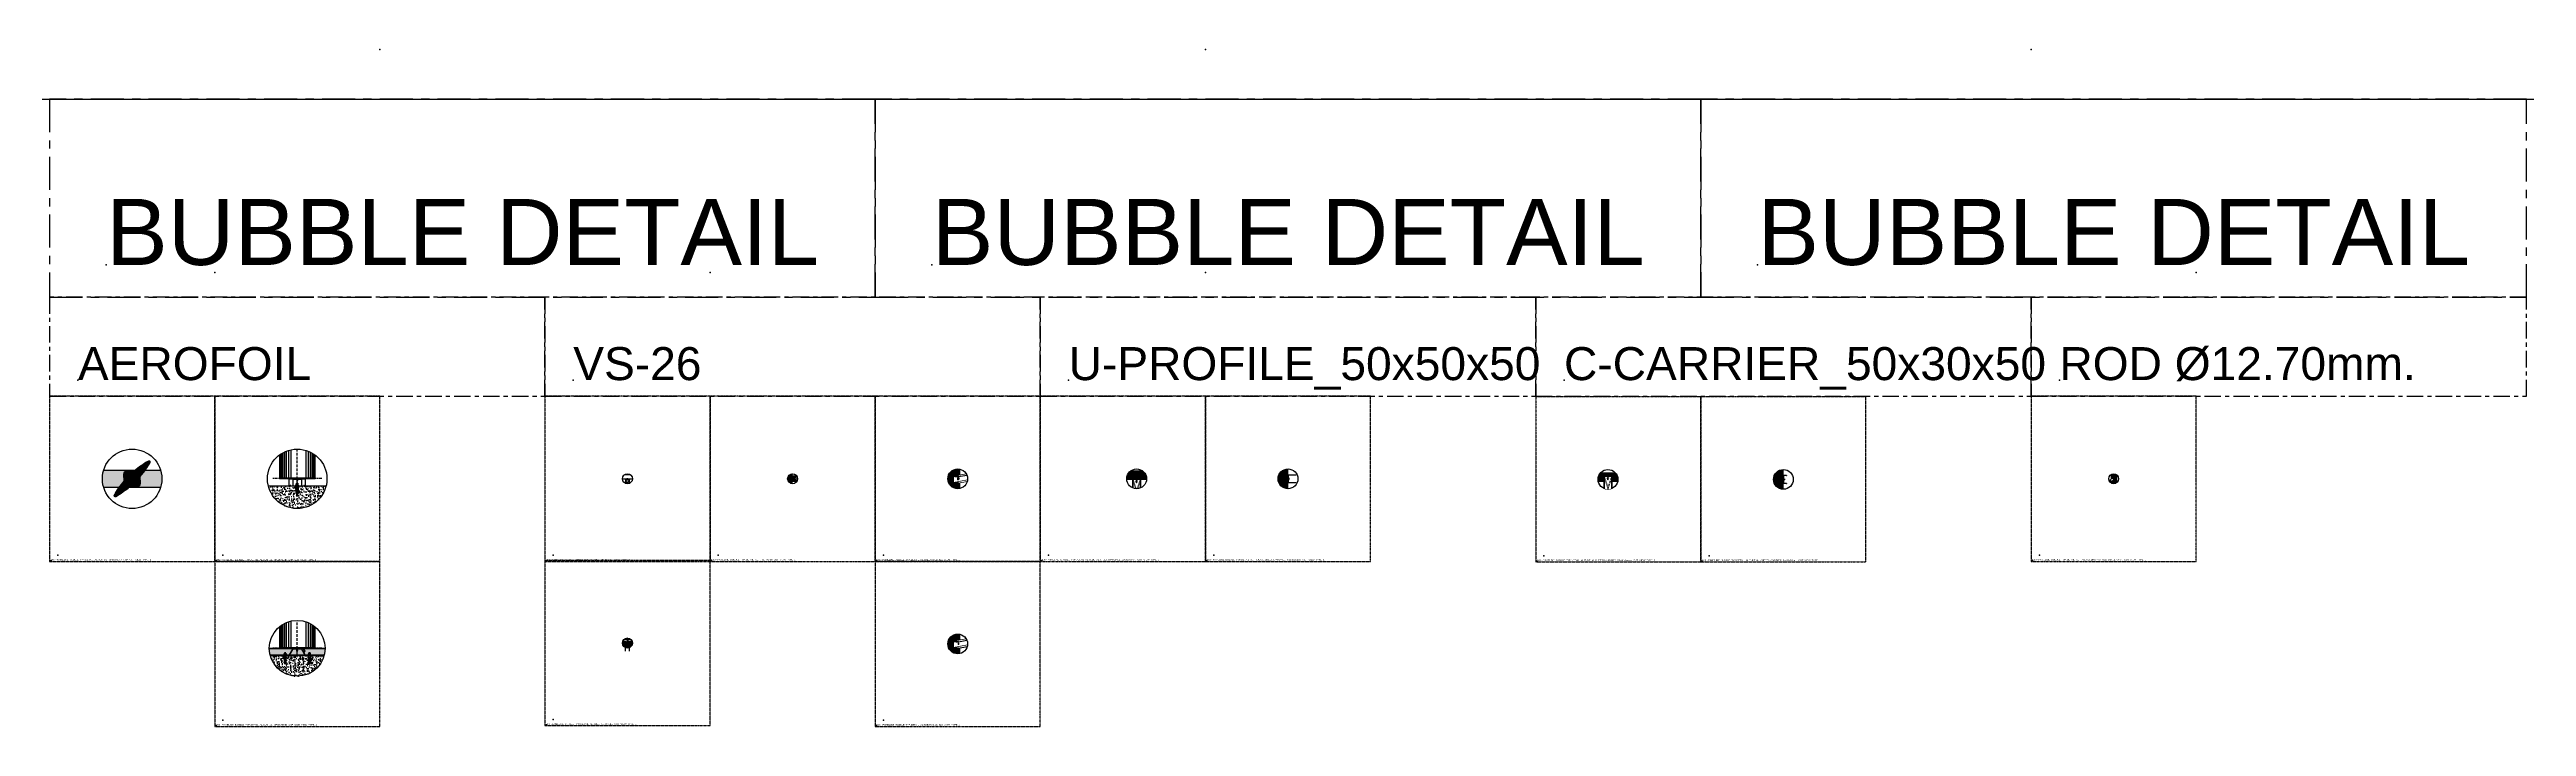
# Model space of a CAD drawing. Header units: millimetres. Extents: x -244126 to 368105, y -173968 to 259060.
# Drawn here: x 158884 to 173884, y -122644 to -118544 of the extents above; entities that cross this region are included whole.
import ezdxf
from ezdxf.xclip import XClip

# ---------------------------------------------------------------- set-up
doc = ezdxf.new("R2010")
doc.units = ezdxf.units.MM
doc.header["$MEASUREMENT"] = 0
doc.header["$XCLIPFRAME"] = 0
for name, pattern in [('005_GG_TA_LINE', [13.75, 5, -1.25, 1.25, -1.25, 5]), ('HIDDEN', [9.525, 6.35, -3.175]), ('TA_HL_000.20000', [1.3, 0.71, -0.59]), ('TA_HL_015.00000', [97.5, 53.25, -44.25])]:
    doc.linetypes.add(name, pattern=pattern)
for name, color, linetype in [('000 - H A T C H', 8, 'Continuous'), ('000 - H I D D E N', 7, 'Continuous'), ('000 - L I N E 0.1', 1, 'Continuous'), ('000 - SYMBOL CON', 1, 'Continuous'), ('000 - WIPEOUT', 250, 'Continuous'), ('001 - ASCESSORIES', 1, 'Continuous'), ('002 - STRUCTURAL STEEL', 4, 'Continuous'), ('A03_SUN LOUVER', 7, 'Continuous'), ('A04_TUBE SERIES', 7, 'Continuous')]:
    doc.layers.add(name, color=color, linetype=linetype)
doc.styles.add('Cetury Gothic', font='GOTHIC.TTF')
doc.styles.get("Standard").update_dxf_attribs({"font": 'arial.ttf'})
pattern_1 = [(0, (-15929.4238, -37759.2806), (0.9375, 1.875), [0, -1.875])]
pattern_2 = [(45, (7e-15, 137.5), (-1.6838, 1.6838), []), (45, (1.1225, 137.5), (-1.6838, 1.6838), [])]
pattern_3 = [(0, (-24972.2676, -76271.4406), (0.9375, 1.875), [0, -1.875])]
pattern_4 = [(45, (-24972.2676, -76271.4406), (-0.530330086, 0.530330086), []), (45, (-24971.914, -76271.4406), (-0.530330086, 0.530330086), [])]
pattern_5 = [(135, (37445.3325, -36131.4004), (-1.325825215, -1.325825215), []), (135, (37445.3325, -36130.5165), (-1.325825215, -1.325825215), [])]

# ---------------------------------------------------------------- blocks, each defined once
blk = doc.blocks.new('*U1777')
at = {"color": 0}
blk.add_wipeout([(0, 50), (0, -50), (2500, -50), (2500, 50)], dxfattribs=at).dxf.layer = '001 - ASCESSORIES'
at = {"layer": '001 - ASCESSORIES', "color": 0}
blk.add_lwpolyline([(0, 50), (0, -50), (2500, -50), (2500, 50)], close=True, dxfattribs=at)
blk = doc.blocks.new('000 - ASSCESSORIES_FAMELINE_AL.END_CAP_FOR_AF_300_TOP_VIEW_PART_1_of_4')
at = {"layer": '000 - H A T C H'}
h = blk.add_hatch(color=250, dxfattribs=at)
edge = h.paths.add_edge_path()
edge.add_line((44, 23), (15, 55))
edge.add_arc((0, 40), 20.6, 43.7572, 89.0908)
edge.add_line((0, 61), (0, 54))
edge.add_arc((0, 45), 9.4, -90, 90, ccw=False)
edge.add_line((0, 36), (0, 0))
edge.add_line((0, 0), (150, 0))
edge.add_arc((144, 0), 6.07, 0.5429, 74.9737)
edge.add_arc((0, -536), 561, 74.973, 85.476)
at = {"layer": '001 - ASCESSORIES', "color": 0}
blk.add_lwpolyline([(150, 0, 0.334046), (146, 6, 0.045886), (44, 23), (15, 55, 0.200426), (0, 61)], format="xyb", dxfattribs=at)
at = {"layer": '001 - ASCESSORIES', "color": 8, "linetype": 'Continuous', "lineweight": 15}
for radius in [9.4, 4.5]:
    blk.add_arc((0, 45), radius, 270, 90, dxfattribs=at)
blk = doc.blocks.new('000 - ASSCESSORIES_FAMELINE_AL.END_CAP_FOR_AF_300_TOP_VIEW')
at = {"layer": '001 - ASCESSORIES', "color": 0}
blk.add_point((0, 0), dxfattribs=at)
at = {"layer": '001 - ASCESSORIES', "color": 0, "xscale": -1}
blk.add_blockref('000 - ASSCESSORIES_FAMELINE_AL.END_CAP_FOR_AF_300_TOP_VIEW_PART_1_of_4', (0, 0), dxfattribs=at)
at = {"layer": '001 - ASCESSORIES', "color": 0, "rotation": 180}
blk.add_blockref('000 - ASSCESSORIES_FAMELINE_AL.END_CAP_FOR_AF_300_TOP_VIEW_PART_1_of_4', (0, 0), dxfattribs=at)
at = {"layer": '001 - ASCESSORIES', "color": 0}
blk.add_blockref('000 - ASSCESSORIES_FAMELINE_AL.END_CAP_FOR_AF_300_TOP_VIEW_PART_1_of_4', (0, 0), dxfattribs=at)
at = {"layer": '001 - ASCESSORIES', "color": 0, "xscale": -1, "rotation": 180}
blk.add_blockref('000 - ASSCESSORIES_FAMELINE_AL.END_CAP_FOR_AF_300_TOP_VIEW_PART_1_of_4', (0, 0), dxfattribs=at)
blk = doc.blocks.new('000 - FAMELINE_AL.SUN_LV_AF_300_CUT_VIEW_PART_1_of_2')
at = {"layer": '000 - H A T C H'}
h = blk.add_hatch(dxfattribs=at)
h.set_pattern_fill('ANSI32', color=256, scale=0.1)
h.set_pattern_definition([(45, (1e-07, 0), (-0.673519, 0.673519), []), (45, (0.449, 0), (-0.673519, 0.673519), [])])
edge = h.paths.add_edge_path()
edge.add_line((-13, -14), (-13, -23))
edge.add_arc((-12, -23), 0.3, 180, 268.7296)
edge.add_arc((0, 536), 560, 268.7296, 269.2113)
edge.add_arc((-8, -23), 0.2, 269.2113, 360)
edge.add_line((-8, -23), (-8, -21))
edge.add_arc((-7, -21), 0.2, 95, 180, ccw=False)
edge.add_line((-7, -21), (6, -20))
edge.add_line((6, -20), (8, -20))
edge.add_arc((8, -20), 0.2, 40.2971, 90, ccw=False)
edge.add_arc((7, -21), 1, -102.3106, 40.2971, ccw=False)
edge.add_line((7, -22), (6, -21))
edge.add_line((6, -21), (-5, -22))
edge.add_arc((-5, -23), 0.6, 91.2442, 271.007)
edge.add_line((-5, -23), (-1, -24))
edge.add_arc((-1, -24), 0.6, -91.9369, 90, ccw=False)
edge.add_arc((0, 536), 561, 254.9671, 269.9367, ccw=False)
edge.add_arc((-144, 0), 6, 105.0329, 254.9671, ccw=False)
edge.add_arc((0, -536), 561, 90.0306, 105.0329, ccw=False)
edge.add_arc((0, 25), 0.3, 0, 90.0306, ccw=False)
edge.add_line((0, 25), (0, 24))
edge.add_arc((1, 24), 0.6, 180, 264.9177)
edge.add_line((1, 24), (4, 23))
edge.add_arc((4, 23), 0.509, -85, 84.9177, ccw=False)
edge.add_line((4, 22), (-6, 21))
edge.add_arc((-6, 22), 0.3, 210, 275, ccw=False)
edge.add_line((-6, 22), (-7, 23))
edge.add_arc((-8, 23), 0.3, 30, 90.7871)
edge.add_arc((0, -536), 560, 90.7871, 91.2704)
edge.add_line((-12, 23), (-13, 14))
edge.add_arc((-12, 15), 0.3, 180, 270)
edge.add_line((-12, 14), (-8, 14))
edge.add_arc((-8, 14), 0.1, 0, 90, ccw=False)
edge.add_line((-8, 14), (-8, 13))
edge.add_arc((-8, 13), 0.1, -90, 0, ccw=False)
edge.add_line((-8, 13), (-12, 13))
edge.add_arc((-12, 12), 0.3, 90, 180)
edge.add_line((-13, 12), (-13, -12))
edge.add_arc((-12, -12), 0.3, 180, 270)
edge.add_line((-12, -13), (-8, -13))
edge.add_arc((-8, -13), 0.1, 0, 90, ccw=False)
edge.add_line((-8, -13), (-8, -14))
edge.add_arc((-8, -14), 0.1, -90, 0, ccw=False)
edge.add_line((-8, -14), (-12, -14))
edge.add_arc((-12, -15), 0.3, 90, 180)
edge = h.paths.add_edge_path(flags=16)
edge.add_arc((-78, 18), 0.3, 98.0206, 180)
edge.add_line((-78, 18), (-78, -18))
edge.add_arc((-78, -18), 0.3, 180, 261.9794)
edge.add_arc((0, 536), 560, 261.9794, 268.4631)
edge.add_arc((-15, -23), 0.3, 268.4631, 360)
edge.add_line((-15, -23), (-15, -3))
edge.add_arc((-16, -3), 1, 360, 475.3769)
edge.add_arc((-17, 0), 2.5, 217.8375, 295.3769, ccw=False)
edge.add_arc((-19, -1), 0.3, 120, 217.8375, ccw=False)
edge.add_line((-19, -1), (-19, -1))
edge.add_arc((-19, -1), 0.3, 38.6269, 120, ccw=False)
edge.add_arc((-17, 0), 1.7, 218.6269, 501.3731)
edge.add_arc((-19, 1), 0.3, 240, 321.3731, ccw=False)
edge.add_line((-19, 1), (-19, 1))
edge.add_arc((-19, 1), 0.3, 142.1625, 240, ccw=False)
edge.add_arc((-17, 0), 2.5, 64.6231, 142.1625, ccw=False)
edge.add_arc((-16, 3), 1, 244.6231, 360)
edge.add_line((-15, 3), (-15, 23))
edge.add_arc((-15, 23), 0.3, 0, 91.5369)
edge.add_arc((0, -536), 560, 91.5369, 98.0206)
edge = h.paths.add_edge_path(flags=16)
edge.add_arc((-142, -4), 1.11, 122.0267, 248.7929, ccw=False)
edge.add_arc((-143, -1), 2, 298.2128, 320.9153)
edge.add_arc((-142, -2), 0.2, 320.9153, 420)
edge.add_line((-142, -2), (-144, -1))
edge.add_arc((-145, 0), 1.7, 43.609, 316.391, ccw=False)
edge.add_line((-144, 1), (-142, 2))
edge.add_arc((-142, 2), 0.2, 300, 399.0847)
edge.add_arc((-143, 1), 2, 39.0847, 61.7872)
edge.add_arc((-142, 4), 1.11, 111.2071, 237.9733, ccw=False)
edge.add_arc((0, -536), 560, 98.238, 104.7334, ccw=False)
edge.add_arc((-80, 17), 0.3, 0, 98.238, ccw=False)
edge.add_line((-80, 17), (-80, -17))
edge.add_arc((-80, -17), 0.3, 261.762, 360, ccw=False)
edge.add_arc((0, 536), 560, 255.2666, 261.762, ccw=False)
blk.add_point((0, 0))
at = {"layer": 'A03_SUN LOUVER', "color": 0}
for points in [[(-13, -14), (-13, -23, 0.407734), (-12, -23, 0.002102), (-8, -23, 0.418251), (-8, -23), (-8, -21, -0.388879), (-7, -21), (6, -20), (8, -20, -0.220335), (8, -20, -0.717301), (7, -22), (6, -21), (-5, -22, 0.997932), (-5, -23), (-1, -24, -1.017047), (-1, -25, -0.06541), (-146, -6, -0.766871), (-146, 6, -0.065553), (0, 25, -0.41437), (0, 25), (0, 24, 0.388466), (1, 24), (4, 23, -0.915671), (4, 22), (-6, 21, -0.291473), (-6, 22), (-7, 23, 0.271633), (-8, 23, 0.002109), (-12, 23), (-13, 14, 0.414214), (-12, 14), (-8, 14, -0.414214), (-8, 14), (-8, 13, -0.414214), (-8, 13), (-12, 13, 0.414214), (-13, 12), (-13, -12, 0.414214), (-12, -13), (-8, -13, -0.414214), (-8, -13), (-8, -14, -0.414214), (-8, -14), (-12, -14, 0.414214)], [(-142, -5, -0.617409), (-143, -3, 0.099383), (-142, -3, 0.461455), (-142, -2), (-144, -1, -2.499611), (-144, 1), (-142, 2, 0.461455), (-142, 3, 0.099383), (-143, 3, -0.617409), (-142, 5, -0.028349), (-80, 18, -0.456981), (-80, 17), (-80, -17, -0.456981), (-80, -18, -0.028349)], [(-78, 18, 0.373782), (-78, 18), (-78, -18, 0.373782), (-78, -18, 0.028298), (-15, -23, 0.422092), (-15, -23), (-15, -3, 0.55076), (-16, -2, -0.351859), (-19, -2, -0.45487), (-19, -1), (-19, -1, -0.37077), (-19, -1, 2.853402), (-19, 1, -0.37077), (-19, 1), (-19, 1, -0.45487), (-19, 2, -0.351859), (-16, 2, 0.55076), (-15, 3), (-15, 23, 0.422092), (-15, 23, 0.028298)]]:
    blk.add_lwpolyline(points, format="xyb", close=True, dxfattribs=at)
blk = doc.blocks.new('000 - FAMELINE_AL.SUN_LV_AF_300_CUT_VIEW')
at = {"layer": 'Defpoints', "color": 250}
for p, q in [((7, 0), (-7, 0)), ((0, 7), (0, -7))]:
    blk.add_line(p, q, dxfattribs=at)
at = {"layer": 'A03_SUN LOUVER', "color": 0}
blk.add_blockref('000 - FAMELINE_AL.SUN_LV_AF_300_CUT_VIEW_PART_1_of_2', (0, 0), dxfattribs=at)
at = {"layer": 'A03_SUN LOUVER', "color": 0, "rotation": 180}
blk.add_blockref('000 - FAMELINE_AL.SUN_LV_AF_300_CUT_VIEW_PART_1_of_2', (0, 0), dxfattribs=at)
blk = doc.blocks.new('*U1668')
at = {"layer": '001 - ASCESSORIES', "color": 0, "rotation": 45.00000000000001}
blk.add_blockref('000 - ASSCESSORIES_FAMELINE_AL.END_CAP_FOR_AF_300_TOP_VIEW', (0, 0), dxfattribs=at)
at = {"layer": 'A03_SUN LOUVER', "color": 3, "rotation": 45.00000000000001}
blk.add_blockref('000 - FAMELINE_AL.SUN_LV_AF_300_CUT_VIEW', (0, 0), dxfattribs=at)
blk = doc.blocks.new('000 - DYNAMIC_VIEW_ASSCESSORIES_FLAT_HEAD_SELF_DRILLING_SCREW_No.8_TOP_VIEW')
at = {"layer": '000 - H A T C H'}
h = blk.add_hatch(color=250, dxfattribs=at)
h.dxf.hatch_style = 1
edge = h.paths.add_edge_path()
edge.add_arc((0, 0), 5.4, 0, 360)
at = {"layer": '001 - ASCESSORIES', "color": 0}
for p, q in [((-1, 1), (-5, 1)), ((-1, 5), (-1, 1)), ((1, 1), (1, 5)), ((5, 1), (1, 1)), ((-5, -1), (-1, -1)), ((-1, -1), (-1, -5)), ((1, -1), (5, -1)), ((1, -5), (1, -1))]:
    blk.add_line(p, q, dxfattribs=at)
blk.add_circle((0, 0), 5.4, dxfattribs=at)
for centre, radius, start, end in [((0, 0), 4.6, 171.4252, 188.5748), ((0, 0), 4.6, 81.4252, 98.5748), ((-1, 1), 0.574, 270, 0), ((1, 1), 0.574, 180, 270), ((0, 0), 4.6, 351.4252, 8.5748), ((-1, -1), 0.574, 0, 90), ((0, 0), 4.6, 261.4252, 278.5748), ((1, -1), 0.574, 90, 180)]:
    blk.add_arc(centre, radius, start, end, dxfattribs=at)
at = {"layer": 'Defpoints', "color": 250, "linetype": 'HIDDEN'}
for p, q in [((-9, 0), (9, 0)), ((0, 9), (0, -9))]:
    blk.add_line(p, q, dxfattribs=at)
blk = doc.blocks.new('*U4280')
at = {"layer": '001 - ASCESSORIES', "color": 0}
blk.add_blockref('000 - DYNAMIC_VIEW_ASSCESSORIES_FLAT_HEAD_SELF_DRILLING_SCREW_No.8_TOP_VIEW', (0, 0), dxfattribs=at)
blk = doc.blocks.new('000 - FAMELINE_BUBBLE_TYP.DETAIL_AL.SUN_LV._AF300+END_CAP_CUT_VIEW_TYPE_1')
at = {"color": 2}
ref = blk.add_blockref('*U1777', (-2300, 0), dxfattribs=at)
XClip(ref).set_block_clipping_path([(2274.3833292214, 178.1678594674), (2225.2252977703, 163.7337590926), (2182.1250680004, 136.0349233126), (2148.574364201, 97.3153470708), (2127.29126486, 50.7118601603), (2120.0000001106, -0.0000000712), (2127.29126486, -50.7118603026), (2148.574364201, -97.3153472132), (2182.1250680004, -136.0349234549), (2225.2252977703, -163.733759235), (2274.3833292214, -178.1678596097), (2325.6166709998, -178.1678596097), (2374.7747024509, -163.733759235), (2417.8749322207, -136.0349234549), (2451.4256360202, -97.3153472132), (2472.7087353612, -50.7118603026), (2480.0000001106, -0.0000000712), (2472.7087353612, 50.7118601603), (2451.4256360202, 97.3153470708), (2417.8749322207, 136.0349233126), (2374.7747024509, 163.7337590926), (2325.6166709998, 178.1678594674)])
at = {"layer": '000 - H A T C H'}
h = blk.add_hatch(dxfattribs=at)
h.set_pattern_fill('DOTS', color=8, scale=25)
edge = h.paths.add_edge_path()
edge.add_arc((0, 0), 180, 163.8724, 196.1276)
edge.add_line((-173, -50), (173, -50))
edge.add_arc((0, 0), 180, 343.8724, 376.1276)
edge.add_line((173, 50), (-173, 50))
at = {"layer": '000 - SYMBOL CON', "color": 2, "linetype": 'ByBlock'}
blk.add_circle((0, 0), 180, dxfattribs=at)
at = {"color": 3}
blk.add_blockref('*U1668', (0, 0), dxfattribs=at)
at = {"layer": '001 - ASCESSORIES'}
for p in [(-32, 32), (32, -32)]:
    blk.add_blockref('*U4280', p, dxfattribs=at)
blk = doc.blocks.new('000 - ASSCESSORIES_FAMELINE_AL.EXTR._U-PROFILE_45x100x45mm._ALT-11_CUT_VIEW')
at = {"layer": '000 - H A T C H'}
h = blk.add_hatch(dxfattribs=at)
h.set_pattern_fill('ANSI32', color=256, scale=0.1)
h.set_pattern_definition([(45, (-50776.1304, -10058.6619), (-0.673519209, 0.673519209), []), (45, (-50775.6814, -10058.6619), (-0.673519209, 0.673519209), [])])
edge = h.paths.add_edge_path()
edge.add_line((50, 23), (-50, 23))
edge.add_line((-50, 23), (-50, -23))
edge.add_line((-50, -23), (-42, -23))
edge.add_line((-42, -23), (-42, -20))
edge.add_line((-42, -20), (-40, -20))
edge.add_arc((-40, -19), 0.6, 270, 450)
edge.add_line((-40, -19), (-43, -19))
edge.add_line((-43, -19), (-43, -19))
edge.add_line((-43, -19), (-43, -21))
edge.add_line((-43, -21), (-49, -21))
edge.add_line((-49, -21), (-49, 21))
edge.add_line((-49, 21), (49, 21))
edge.add_line((49, 21), (49, -21))
edge.add_line((49, -21), (43, -21))
edge.add_line((43, -21), (43, -19))
edge.add_line((43, -19), (40, -19))
edge.add_arc((40, -19), 0.6, 90, 270)
edge.add_line((40, -20), (42, -20))
edge.add_line((42, -20), (42, -23))
edge.add_line((42, -23), (43, -23))
edge.add_line((43, -23), (50, -23))
edge.add_line((50, -23), (50, 23))
at = {"layer": 'A04_TUBE SERIES', "color": 0}
blk.add_lwpolyline([(50, 23), (-50, 23), (-50, -23), (-42, -23), (-42, -20), (-40, -20, 1), (-40, -19), (-43, -19), (-43, -19), (-43, -21), (-49, -21), (-49, 21), (49, 21), (49, -21), (43, -21), (43, -19), (40, -19, 1), (40, -20), (42, -20), (42, -23), (43, -23), (50, -23)], format="xyb", close=True, dxfattribs=at)
at = {"layer": 'Defpoints', "color": 250}
blk.add_lwpolyline([(42, -23), (50, -23), (50, 23), (-50, 23), (-50, -23), (-42, -23)], dxfattribs=at)
at = {"layer": 'Defpoints', "color": 18, "true_color": 0x000000, "style": 'Cetury Gothic'}
blk.add_text('ALT-11', height=1.5, dxfattribs=at).set_placement((-48, -18))
blk = doc.blocks.new('*U1789')
at = {"layer": '001 - ASCESSORIES', "color": 0}
blk.add_blockref('000 - ASSCESSORIES_FAMELINE_AL.EXTR._U-PROFILE_45x100x45mm._ALT-11_CUT_VIEW', (0, 0), dxfattribs=at)
blk = doc.blocks.new('*U1646')
at = {"color": 0}
blk.add_wipeout([(-108, 0), (108, 0), (108, 2754), (-108, 2754)], dxfattribs=at).dxf.layer = '000 - WIPEOUT'
at = {"layer": '000 - H I D D E N', "linetype": 'HIDDEN', "ltscale": 2.5}
blk.add_line((0, -29), (0, 2783), dxfattribs=at)
at = {"layer": '001 - ASCESSORIES', "color": 0}
for points in [[(-108, 2757), (108, 2757), (108, 2754), (-108, 2754)], [(-108, -3), (108, -3), (108, 0), (-108, 0)]]:
    blk.add_lwpolyline(points, close=True, dxfattribs=at)
at = {"layer": 'A03_SUN LOUVER', "color": 8}
for p, q in [((-106, 2754), (-106, 0)), ((-102, 2754), (-102, 0)), ((-96, 2754), (-96, 0)), ((-88, 2754), (-88, 0)), ((-78, 2754), (-78, 0)), ((-66, 2754), (-66, 0)), ((-52, 2754), (-52, 0)), ((-38, 2754), (-38, 0)), ((52, 2754), (52, 0)), ((66, 2754), (66, 0)), ((78, 2754), (78, 0)), ((88, 2754), (88, 0)), ((96, 2754), (96, 0)), ((102, 2754), (102, 0)), ((106, 2754), (106, 0))]:
    blk.add_line(p, q, dxfattribs=at)
at = {"layer": 'A03_SUN LOUVER', "color": 0}
blk.add_lwpolyline([(-108, 0), (108, 0), (108, 2754), (-108, 2754)], close=True, dxfattribs=at)
at = {"layer": 'Defpoints', "color": 250, "linetype": 'HIDDEN'}
for p, q in [((-148, 2754), (148, 2754)), ((-148, 0), (148, 0))]:
    blk.add_line(p, q, dxfattribs=at)
blk = doc.blocks.new('000 - ASSCESSORIES_FAMELINE_GALV._HAT-PROFILE_197x43mm._SIDE_VIEW')
at = {"color": 2}
blk.add_wipeout([(25, 0), (-25, 0), (-25, 43), (25, 43)], dxfattribs=at).dxf.layer = '000 - WIPEOUT'
at = {"color": 1}
blk.add_line((25, 41), (-25, 41), dxfattribs=at)
at = {"color": 2}
blk.add_lwpolyline([(25, 0), (-25, 0), (-25, 43), (25, 43)], close=True, dxfattribs=at)
at = {"color": 3}
blk.add_lwpolyline([(-25, 2), (25, 2), (25, 0), (-25, 0)], close=True, dxfattribs=at)
blk = doc.blocks.new('A$Cb3cae7b0')
at = {"color": 250}
blk.add_wipeout([(-0.001, 0.009), (0, 0.009), (0, -0.009), (-0.001, -0.009)], dxfattribs=at).dxf.layer = '000 - WIPEOUT'
at = {"layer": '000 - H A T C H'}
h = blk.add_hatch(color=250, dxfattribs=at)
h.dxf.hatch_style = 1
h.paths.add_polyline_path([(-0.004, 0.004), (-0.005, 0.004), (-0.005, 0.004), (-0.005, 0.002), (-0.005, -0.004), (-0.003, -0.004)])
h = blk.add_hatch(color=250, dxfattribs=at)
h.dxf.hatch_style = 1
h.paths.add_polyline_path([(-0.003, 0.007, 0.414214), (-0.003, 0.008), (-0.004, 0.008, 0.414214), (-0.004, 0.007), (-0.003, -0.007, 0.414214), (-0.003, -0.008), (-0.002, -0.008, 0.414214), (-0.002, -0.007)])
h = blk.add_hatch(color=250, dxfattribs=at)
h.dxf.hatch_style = 1
h.paths.add_polyline_path([(-0.001, 0.004), (-0.003, 0.004), (-0.002, -0.004), (-0.001, -0.004)])
at = {"layer": '001 - ASCESSORIES', "color": 0}
blk.add_lwpolyline([(-0.001, 0.009), (0, 0.009), (0, -0.009), (-0.001, -0.009)], close=True, dxfattribs=at)
blk.add_wipeout([(-0.011, -0.006), (-0.005, -0.006), (-0.005, 0.006), (-0.011, 0.006)]).dxf.layer = '000 - WIPEOUT'
for p, q in [((-0.011, 0.004), (-0.011, 0.005)), ((-0.011, 0.004), (-0.011, 0.002)), ((-0.011, 0.002), (-0.011, -0.002)), ((-0.006, 0.006), (-0.01, 0.006)), ((-0.01, 0.003), (-0.006, 0.003)), ((-0.005, 0.005), (-0.005, -0.005)), ((-0.005, 0.004), (-0.005, 0.005)), ((-0.005, 0.004), (-0.005, 0.002)), ((-0.005, 0.004), (-0.004, 0.004)), ((-0.005, 0.002), (-0.005, -0.002)), ((-0.003, 0.004), (-0.001, 0.004)), ((-0.011, -0.002), (-0.011, -0.004)), ((-0.011, -0.004), (-0.011, -0.005)), ((-0.01, -0.003), (-0.006, -0.003)), ((-0.006, -0.006), (-0.01, -0.006)), ((-0.005, -0.002), (-0.005, -0.004)), ((-0.005, -0.004), (-0.005, -0.005)), ((-0.005, -0.004), (-0.003, -0.004)), ((-0.002, -0.004), (-0.001, -0.004))]:
    blk.add_line(p, q, dxfattribs=at)
blk.add_lwpolyline([(-0.004, 0.008), (-0.003, 0.008, -0.414214), (-0.003, 0.007), (-0.002, -0.007, -0.414214), (-0.002, -0.008), (-0.003, -0.008, -0.414214), (-0.003, -0.007), (-0.004, 0.007, -0.414214)], format="xyb", close=True, dxfattribs=at)
for centre, start, end in [((-0.01, 0.005), 90, 180), ((-0.01, 0.004), 180, 270), ((-0.01, 0.002), 90, 180), ((-0.006, 0.005), 0, 90), ((-0.006, 0.004), 270, 0), ((-0.006, 0.002), 360, 90), ((-0.01, -0.002), 180, 270), ((-0.01, -0.004), 90, 180), ((-0.01, -0.005), 180, 270), ((-0.006, -0.002), 270, 0), ((-0.006, -0.004), 360, 90), ((-0.006, -0.005), 270, 360)]:
    blk.add_arc(centre, 0.00112, start, end, dxfattribs=at)
at = {"layer": 'Defpoints', "color": 250}
blk.add_lwpolyline([(-0.011, -0.006), (-0.005, -0.006), (-0.005, 0.006), (-0.011, 0.006)], close=True, dxfattribs=at)
blk = doc.blocks.new('AASSAW')
at = {"layer": '001 - ASCESSORIES', "color": 8}
for p, q in [((0.001, -0.003), (0, 0.003)), ((0, 0.003), (0, -0.003)), ((0.001, -0.003), (0.001, 0.003)), ((0.002, -0.003), (0.001, 0.003)), ((0.002, -0.003), (0.002, 0.003)), ((0.003, -0.003), (0.002, 0.003)), ((0.004, -0.003), (0.003, 0.003)), ((0.004, -0.003), (0.004, 0.003)), ((0.005, -0.003), (0.004, 0.003)), ((0.005, -0.003), (0.005, 0.003)), ((0.006, -0.003), (0.005, 0.003)), ((0.007, -0.003), (0.006, 0.003)), ((0.007, -0.003), (0.007, 0.003)), ((0.008, -0.003), (0.007, 0.003)), ((0.008, -0.003), (0.008, 0.003)), ((0.009, -0.003), (0.008, 0.003)), ((0.01, -0.003), (0.009, 0.003)), ((0.01, -0.003), (0.01, 0.003)), ((0.011, -0.003), (0.01, 0.003)), ((0.011, -0.003), (0.011, 0.003)), ((0.012, -0.003), (0.011, 0.003)), ((0.013, -0.003), (0.012, 0.003)), ((0.013, -0.003), (0.013, 0.003)), ((0.014, -0.003), (0.013, 0.003)), ((0.014, -0.003), (0.014, 0.003)), ((0.015, -0.003), (0.014, 0.003)), ((0.016, -0.003), (0.015, 0.003)), ((0.016, -0.003), (0.016, 0.003)), ((0.017, -0.003), (0.016, 0.003)), ((0.017, -0.003), (0.017, 0.003)), ((0.018, -0.003), (0.017, 0.003)), ((0.019, -0.003), (0.018, 0.003)), ((0.019, -0.003), (0.018, 0.003)), ((0.019, -0.003), (0.019, 0.003)), ((0.02, -0.003), (0.019, 0.003)), ((0.02, -0.003), (0.02, 0.003)), ((0.021, -0.003), (0.02, 0.003)), ((0.022, -0.003), (0.021, 0.003)), ((0.022, -0.003), (0.022, 0.003)), ((0.023, -0.003), (0.022, 0.003)), ((0.023, -0.003), (0.023, 0.003)), ((0.024, -0.003), (0.023, 0.003)), ((0.025, -0.003), (0.024, 0.003)), ((0.025, -0.003), (0.025, 0.003)), ((0.026, -0.003), (0.025, 0.003)), ((0.026, -0.003), (0.026, 0.003)), ((0.027, -0.003), (0.026, 0.003)), ((0.028, -0.003), (0.027, 0.003)), ((0.028, -0.003), (0.028, 0.003)), ((0.029, -0.003), (0.028, 0.003)), ((0.029, -0.003), (0.029, 0.003)), ((0.03, -0.003), (0.029, 0.003)), ((0.031, -0.003), (0.03, 0.003)), ((0.031, -0.003), (0.031, 0.003)), ((0.032, -0.003), (0.031, 0.003)), ((0.032, -0.003), (0.032, 0.003)), ((0.033, -0.003), (0.032, 0.003)), ((0.034, -0.003), (0.033, 0.003)), ((0.034, -0.003), (0.034, 0.003)), ((0.035, -0.003), (0.034, 0.003)), ((0.035, -0.003), (0.035, 0.003)), ((0.036, -0.003), (0.035, 0.003)), ((0.037, -0.003), (0.036, 0.003))]:
    blk.add_line(p, q, dxfattribs=at)
for centre, start, end in [((0, 0.003), 180, 0), ((0.001, 0.003), 180, 0), ((0.001, 0.003), 180, 0), ((0.002, 0.003), 180, 0), ((0.003, 0.003), 180, 0), ((0.003, 0.003), 180, 0), ((0.004, 0.003), 180, 0), ((0.004, 0.003), 180, 0), ((0.005, 0.003), 180, 0), ((0.006, 0.003), 180, 0), ((0.006, 0.003), 180, 0), ((0.007, 0.003), 180, 0), ((0.007, 0.003), 180, 0), ((0.008, 0.003), 180, 0), ((0.009, 0.003), 180, 0), ((0.009, 0.003), 180, 0), ((0.01, 0.003), 180, 0), ((0.01, 0.003), 180, 0), ((0.011, 0.003), 180, 0), ((0.012, 0.003), 180, 0), ((0.012, 0.003), 180, 0), ((0.013, 0.003), 180, 0), ((0.013, 0.003), 180, 0), ((0.014, 0.003), 180, 0), ((0.015, 0.003), 180, 0), ((0.015, 0.003), 180, 0), ((0.016, 0.003), 180, 0), ((0.016, 0.003), 180, 0), ((0.017, 0.003), 180, 0), ((0.018, 0.003), 180, 0), ((0.018, 0.003), 180, 0), ((0.019, 0.003), 180, 0), ((0.02, 0.003), 180, 0), ((0.02, 0.003), 180, 0), ((0.021, 0.003), 180, 0), ((0.021, 0.003), 180, 0), ((0.022, 0.003), 180, 0), ((0.023, 0.003), 180, 0), ((0.023, 0.003), 180, 0), ((0.024, 0.003), 180, 0), ((0.024, 0.003), 180, 0), ((0.025, 0.003), 180, 0), ((0.026, 0.003), 180, 0), ((0.026, 0.003), 180, 0), ((0.027, 0.003), 180, 0), ((0.027, 0.003), 180, 0), ((0.028, 0.003), 180, 0), ((0.029, 0.003), 180, 0), ((0.029, 0.003), 180, 0), ((0.03, 0.003), 180, 0), ((0.03, 0.003), 180, 0), ((0.031, 0.003), 180, 0), ((0.032, 0.003), 180, 0), ((0.032, 0.003), 180, 0), ((0.033, 0.003), 180, 0), ((0.033, 0.003), 180, 0), ((0.034, 0.003), 180, 0), ((0.035, 0.003), 180, 0), ((0.035, 0.003), 180, 0), ((0.036, 0.003), 180, 0), ((0, -0.003), 0, 180), ((0.001, -0.003), 0, 180), ((0.001, -0.003), 0, 180), ((0.002, -0.003), 0, 180), ((0.003, -0.003), 0, 180), ((0.003, -0.003), 0, 180), ((0.004, -0.003), 0, 180), ((0.004, -0.003), 0, 180), ((0.005, -0.003), 0, 180), ((0.006, -0.003), 0, 180), ((0.006, -0.003), 0, 180), ((0.007, -0.003), 0, 180), ((0.007, -0.003), 0, 180), ((0.008, -0.003), 0, 180), ((0.009, -0.003), 0, 180), ((0.009, -0.003), 0, 180), ((0.01, -0.003), 0, 180), ((0.01, -0.003), 0, 180), ((0.011, -0.003), 0, 180), ((0.012, -0.003), 0, 180), ((0.012, -0.003), 0, 180), ((0.013, -0.003), 0, 180), ((0.013, -0.003), 0, 180), ((0.014, -0.003), 0, 180), ((0.015, -0.003), 0, 180), ((0.015, -0.003), 0, 180), ((0.016, -0.003), 0, 180), ((0.016, -0.003), 0, 180), ((0.017, -0.003), 0, 180), ((0.018, -0.003), 0, 180), ((0.018, -0.003), 0, 180), ((0.018, -0.003), 0, 180), ((0.019, -0.003), 0, 180), ((0.02, -0.003), 0, 180), ((0.02, -0.003), 0, 180), ((0.021, -0.003), 0, 180), ((0.021, -0.003), 0, 180), ((0.022, -0.003), 0, 180), ((0.023, -0.003), 0, 180), ((0.023, -0.003), 0, 180), ((0.024, -0.003), 0, 180), ((0.024, -0.003), 0, 180), ((0.025, -0.003), 0, 180), ((0.026, -0.003), 0, 180), ((0.026, -0.003), 0, 180), ((0.027, -0.003), 0, 180), ((0.027, -0.003), 0, 180), ((0.028, -0.003), 0, 180), ((0.029, -0.003), 0, 180), ((0.029, -0.003), 0, 180), ((0.03, -0.003), 0, 180), ((0.03, -0.003), 0, 180), ((0.031, -0.003), 0, 180), ((0.032, -0.003), 0, 180), ((0.032, -0.003), 0, 180), ((0.033, -0.003), 0, 180), ((0.033, -0.003), 0, 180), ((0.034, -0.003), 0, 180), ((0.035, -0.003), 0, 180), ((0.035, -0.003), 0, 180), ((0.036, -0.003), 0, 180), ((0.036, -0.003), 0, 180)]:
    blk.add_arc(centre, 0.0003, start, end, dxfattribs=at)
blk = doc.blocks.new('A$C3e261610')
at = {"layer": '001 - ASCESSORIES'}
h = blk.add_hatch(color=0, dxfattribs=at)
h.dxf.hatch_style = 1
h.paths.add_polyline_path([(0.043, 0.006), (0, 0.006), (0, -0.006), (0.043, -0.006), (0.043, -0.001), (0.032, 0, -1), (0.028, 0, -1), (0.032, 0), (0.043, 0.001)])
h.paths.add_polyline_path([(0.022, -0.001, -0.414214), (0.022, -0.003), (0.022, -0.003, -0.414214), (0.02, -0.004), (0.014, 0.001, -0.414214), (0.013, 0.003), (0.014, 0.003, -0.414214), (0.015, 0.004)], flags=16)
at = {"layer": '000 - L I N E 0.1', "color": 0}
blk.add_lwpolyline([(0.043, -0.001), (0.043, -0.006), (0, -0.006), (0, 0.006), (0.043, 0.006), (0.043, 0.001), (0.032, 0)], close=True, dxfattribs=at)
blk.add_lwpolyline([(0.022, -0.001), (0.015, 0.004, 0.414214), (0.014, 0.003), (0.013, 0.003, 0.414214), (0.014, 0.001), (0.02, -0.004, 0.414214), (0.022, -0.003), (0.022, -0.003, 0.414214)], format="xyb", close=True, dxfattribs=at)
blk.add_lwpolyline([(0.043, 0.004), (0.048, 0.006), (0.048, -0.006), (0.043, -0.004)], dxfattribs=at)
blk.add_circle((0.03, 0), 0.0024, dxfattribs=at)
at = {"layer": '001 - ASCESSORIES', "color": 0, "xscale": 1.333330000035251, "yscale": 1.333330000035251, "zscale": 1.333330000035251}
blk.add_blockref('AASSAW', (-0.018, 0), dxfattribs=at)
blk = doc.blocks.new('000 - DYNAMIC_VIEW_ASSCESSORIES_EXPANSION_BOLT_5-16_(EB-03)_TOP_VIEW')
at = {"color": 250}
blk.add_wipeout([(-4, 6), (4, 6), (7, 0), (4, -6), (-4, -6), (-7, 0)], dxfattribs=at).dxf.layer = '000 - WIPEOUT'
at = {"layer": '000 - L I N E 0.1', "color": 9}
blk.add_lwpolyline([(-4, 6), (4, 6), (7, 0), (4, -6), (-4, -6), (-7, 0)], close=True, dxfattribs=at)
for radius in [6.4, 4]:
    blk.add_circle((0, 0), radius, dxfattribs=at)
at = {"layer": '000 - H I D D E N', "color": 2, "insert": (0, 0), "char_height": 1, "width": 59.68, "attachment_point": 2, "style": 'Cetury Gothic'}
blk.add_mtext('{\\C150;EB-03}', dxfattribs=at)
blk = doc.blocks.new('*U3193')
at = {"color": 0, "xscale": 1000, "yscale": 1000, "zscale": 1000}
blk.add_blockref('A$C3e261610', (0, 0), dxfattribs=at)
at = {"layer": '001 - ASCESSORIES', "color": 0, "xscale": 1000, "yscale": 1000, "zscale": 1000}
blk.add_blockref('A$Cb3cae7b0', (-2, 0), dxfattribs=at)
blk.add_blockref('000 - DYNAMIC_VIEW_ASSCESSORIES_EXPANSION_BOLT_5-16_(EB-03)_TOP_VIEW', (0, 0))
blk = doc.blocks.new('000 - DYNAMIC_VIEW_ASSCESSORIES_PHILLIPS_HEAD_SELF_DRILLING_SCREW_No.8x19mm._SIDE_VIEW')
at = {"layer": '000 - H A T C H'}
h = blk.add_hatch(color=250, dxfattribs=at)
h.dxf.hatch_style = 1
edge = h.paths.add_edge_path()
edge.add_line((7, 2), (6, 2))
edge.add_arc((5, 2), 1.05, 384.1341, 422.4587)
edge.add_arc((5, 3), 0.657, 308.6596, 358.8819, ccw=False)
edge.add_line((5, 2), (4, 2))
edge.add_arc((3, 2), 1.05, 384.1341, 422.4587)
edge.add_arc((3, 3), 0.657, 308.6596, 358.8819, ccw=False)
edge.add_line((3, 2), (2, 2))
edge.add_arc((1, 2), 1.05, 384.1341, 422.4587)
edge.add_arc((1, 3), 0.657, 315.6091, 358.8819, ccw=False)
edge.add_line((1, 2), (0, 3))
edge.add_line((0, 3), (0, 5))
edge.add_line((0, 5), (0, 5))
edge.add_arc((7, 0), 9.04, 150.1372, 176.0119)
edge.add_line((-2, 1), (-1, 1))
edge.add_line((-1, 1), (-1, -1))
edge.add_line((-1, -1), (-2, -1))
edge.add_arc((7, 0), 9.04, 183.5796, 209.8628)
edge.add_line((-1, -5), (0, -5))
edge.add_line((0, -5), (0, -3))
edge.add_line((0, -3), (2, -2))
edge.add_line((2, -2), (2, -2))
edge.add_arc((2, -3), 0.966, 382.4776, 424.1153, ccw=False)
edge.add_arc((2, -2), 0.847, 314.556, 352.9855)
edge.add_line((3, -2), (4, -2))
edge.add_arc((4, -3), 0.966, 382.4776, 424.1153, ccw=False)
edge.add_arc((4, -2), 0.847, 314.556, 352.9855)
edge.add_line((5, -2), (6, -2))
edge.add_arc((6, -3), 0.966, 382.4776, 424.1153, ccw=False)
edge.add_arc((6, -2), 0.847, 314.556, 352.9855)
edge.add_line((7, -2), (8, -2))
edge.add_arc((8, -3), 0.966, 382.4776, 424.1153, ccw=False)
edge.add_arc((8, -2), 0.847, 314.556, 352.9855)
edge.add_line((9, -2), (10, -2))
edge.add_arc((10, -3), 0.966, 382.4776, 424.1153, ccw=False)
edge.add_arc((10, -2), 0.847, 314.556, 352.9855)
edge.add_line((11, -2), (12, -2))
edge.add_arc((12, -3), 0.966, 382.4776, 424.1153, ccw=False)
edge.add_arc((12, -2), 0.847, 314.556, 352.9855)
edge.add_line((13, -2), (14, -2))
edge.add_line((14, -2), (14, -2))
edge.add_arc((14, -3), 0.966, 382.4776, 424.1153, ccw=False)
edge.add_arc((14, -2), 0.847, 314.556, 352.9855)
edge.add_line((15, -2), (15, -2))
edge.add_line((15, -2), (16, -1))
edge.add_arc((16, -2), 0.966, 382.4776, 424.1153, ccw=False)
edge.add_arc((16, -1), 0.847, 314.556, 352.9855)
edge.add_line((17, -1), (17, -1))
edge.add_line((17, -1), (19, 0))
edge.add_line((19, 0), (16, 1))
edge.add_line((16, 1), (16, 1))
edge.add_arc((15, 1), 1.05, 384.1341, 422.4587)
edge.add_arc((15, 2), 0.657, 308.6596, 358.8819, ccw=False)
edge.add_line((15, 1), (14, 2))
edge.add_line((14, 2), (14, 2))
edge.add_arc((13, 2), 1.05, 384.1341, 422.4587)
edge.add_arc((13, 3), 0.657, 308.6596, 358.8819, ccw=False)
edge.add_line((13, 2), (12, 2))
edge.add_arc((11, 2), 1.05, 384.1341, 422.4587)
edge.add_arc((11, 3), 0.657, 308.6596, 358.8819, ccw=False)
edge.add_line((11, 2), (10, 2))
edge.add_arc((9, 2), 1.05, 384.1341, 422.4587)
edge.add_arc((9, 3), 0.657, 308.6596, 358.8819, ccw=False)
edge.add_line((9, 2), (8, 2))
edge.add_arc((7, 2), 1.05, 384.1341, 422.4587)
edge.add_arc((7, 3), 0.657, 308.6596, 358.8819, ccw=False)
at = {"layer": '001 - ASCESSORIES', "color": 0, "linetype": 'ByBlock'}
for p, q in [((-1, 1), (-2, 1)), ((0, 5), (-1, 5)), ((-1, 5), (-1, -5)), ((-1, -1), (-1, 1)), ((0, 5), (0, -5)), ((1, 2), (0, 3)), ((3, -3), (1, 3)), ((3, 2), (2, 2)), ((5, -3), (3, 3)), ((5, 2), (4, 2)), ((7, -3), (5, 3)), ((7, 2), (6, 2)), ((9, -3), (7, 3)), ((9, 2), (8, 2)), ((11, -3), (9, 3)), ((11, 2), (10, 2)), ((13, -3), (11, 3)), ((13, 2), (12, 2)), ((15, -2), (13, 3)), ((14, 2), (15, 1)), ((16, -2), (16, 2)), ((16, 1), (19, 0)), ((-2, -1), (-1, -1)), ((0, 0), (-1, 0)), ((0, -5), (-1, -5)), ((0, -3), (2, -2)), ((2, -2), (2, -2)), ((4, -2), (3, -2)), ((6, -2), (5, -2)), ((8, -2), (7, -2)), ((10, -2), (9, -2)), ((12, -2), (11, -2)), ((14, -2), (13, -2)), ((14, -2), (14, -2)), ((15, -2), (16, -1)), ((17, -1), (19, 0))]:
    blk.add_line(p, q, dxfattribs=at)
for points in [[(2, -2), (1, 2, 0.222712), (1, 3, -0.168799), (2, 2), (3, -2, -0.16927), (3, -3, 0.183704)], [(4, -2), (3, 2, 0.222712), (3, 3, -0.168799), (4, 2), (5, -2, -0.16927), (5, -3, 0.183704)], [(6, -2), (5, 2, 0.222712), (5, 3, -0.168799), (6, 2), (7, -2, -0.16927), (7, -3, 0.183704)], [(8, -2), (7, 2, 0.222712), (7, 3, -0.168799), (8, 2), (9, -2, -0.16927), (9, -3, 0.183704)], [(10, -2), (9, 2, 0.222712), (9, 3, -0.168799), (10, 2), (11, -2, -0.16927), (11, -3, 0.183704)], [(12, -2), (11, 2, 0.222712), (11, 3, -0.168799), (12, 2), (13, -2, -0.16927), (13, -3, 0.183704)], [(14, -2), (13, 2, 0.222712), (13, 3, -0.168799), (14, 2), (15, -2, -0.16927), (15, -2, 0.183704)], [(16, -1), (15, 1, 0.222712), (16, 2, -0.168799), (16, 1), (17, -1, -0.16927), (16, -2, 0.183704)]]:
    blk.add_lwpolyline(points, format="xyb", close=True, dxfattribs=at)
for start, end in [(150.1372, 176.0119), (183.5796, 209.8628)]:
    blk.add_arc((7, 0), 9.04, start, end, dxfattribs=at)
at = {"layer": 'Defpoints', "color": 250, "linetype": 'ByBlock', "ltscale": 0.001}
blk.add_line((54, 0), (-4, 0), dxfattribs=at)
at = {"layer": '001 - ASCESSORIES', "color": 0, "insert": (9, 0), "char_height": 1, "width": 59.68, "attachment_point": 2, "rotation": 90, "style": 'Cetury Gothic'}
blk.add_mtext('\\A1;{\\H2.1x;\\C150;\\S3/4;\\H0.47634x; }', dxfattribs=at)
blk = doc.blocks.new('*U4798')
at = {"layer": '001 - ASCESSORIES', "color": 0, "linetype": 'ByBlock'}
blk.add_blockref('000 - DYNAMIC_VIEW_ASSCESSORIES_PHILLIPS_HEAD_SELF_DRILLING_SCREW_No.8x19mm._SIDE_VIEW', (0, 0), dxfattribs=at)
blk = doc.blocks.new('000 - FAMELINE_BUBBLE_TYP.DETAIL_AL.SUN_LV._AF300+END_CAP_CUT_VIEW_TYPE_2')
at = {"layer": '000 - H A T C H'}
h = blk.add_hatch(dxfattribs=at)
h.set_pattern_fill('AR-CONC', color=8, scale=5)
h.set_pattern_definition([(50, (11604.045, -37181.417), (35.86301, -3.137607), [3.75, -41.25]), (355, (11604.045, -37181.417), (-6.937567, 37.609607), [3, -33]), (100.45144, (11607.034, -37181.678), (28.925442, 34.472), [3.18701, -35.057106]), (46.1842, (11604.045, -37171.417), (53.362067, -8.275964), [5.625, -61.875]), (96.63564, (11608.49, -37172.106), (46.7331, 48.70593), [4.78052, -52.58569]), (351.18416, (11604.045, -37171.417), (46.7331, 48.70593), [4.5, -49.5]), (21, (11609.045, -37173.917), (29.845353, -20.130945), [3.75, -41.25]), (326, (11609.045, -37173.917), (12.165767, 36.257502), [3, -33]), (71.45144, (11611.533, -37175.594), (42.01112, 16.126558), [3.18701, -35.057106]), (37.5, (11604.045, -37181.417), (0.6079928, 16.6446927), [0, -32.6, 0, -33.5, 0, -33.125]), (7.5, (11604.045, -37181.417), (13.153477, 19.720586), [0, -19.1, 0, -31.85, 0, -12.625]), (327.5, (11592.895, -37181.417), (26.691122, -1.1277436), [0, -12.5, 0, -39, 0, -51.75]), (317.5, (11587.895, -37181.417), (29.159308, 5.005249), [0, -16.25, 0, -25.9, 0, -36.75])])
edge = h.paths.add_edge_path()
edge.add_line((174, -45), (-174, -45))
edge.add_arc((0, 0), 180, 194.4775, 345.5225)
at = {"color": 3}
blk.add_line((174, -45), (-174, -45), dxfattribs=at)
at = {"color": 2}
blk.add_blockref('*U1789', (0, -22), dxfattribs=at)
at = {"color": 3}
ref = blk.add_blockref('*U1646', (0, 4), dxfattribs=at)
XClip(ref).set_block_clipping_path([(-25.6166708892, 175.1678595386), (-74.7747023403, 160.7337591638), (-117.8749321101, 133.0349233838), (-151.4256359096, 94.315347142), (-172.7087352506, 47.7118602314), (-180, -3), (-172.7087352506, -53.7118602315), (-151.4256359096, -100.315347142), (-117.8749321101, -139.0349233838), (-74.7747023403, -166.7337591638), (-25.6166708892, -181.1678595386), (25.6166708892, -181.1678595386), (74.7747023403, -166.7337591638), (117.8749321101, -139.0349233838), (151.4256359096, -100.315347142), (172.7087352506, -53.7118602315), (180, -3), (172.7087352506, 47.7118602314), (151.4256359096, 94.315347142), (117.8749321101, 133.0349233838), (74.7747023403, 160.7337591638), (25.6166708892, 175.1678595386)])
at = {"layer": '000 - SYMBOL CON', "color": 2, "linetype": 'ByBlock'}
blk.add_circle((0, 0), 180, dxfattribs=at)
at = {"color": 3}
blk.add_blockref('000 - ASSCESSORIES_FAMELINE_GALV._HAT-PROFILE_197x43mm._SIDE_VIEW', (0, -45), dxfattribs=at)
at = {"layer": '001 - ASCESSORIES', "rotation": 270}
blk.add_blockref('*U3193', (0, -44), dxfattribs=at)
at = {"layer": '001 - ASCESSORIES', "xscale": -1.000000000000001, "rotation": 90}
blk.add_blockref('*U4798', (0, 4), dxfattribs=at)
blk = doc.blocks.new('*U1686')
at = {"color": 0}
blk.add_wipeout([(-108, 0), (108, 0), (108, 2753), (-108, 2753)], dxfattribs=at).dxf.layer = '000 - WIPEOUT'
at = {"layer": '000 - H I D D E N', "linetype": 'HIDDEN', "ltscale": 2.5}
blk.add_line((0, -29), (0, 2782), dxfattribs=at)
at = {"layer": '001 - ASCESSORIES', "color": 0}
for points in [[(-108, 2756), (108, 2756), (108, 2753), (-108, 2753)], [(-108, -3), (108, -3), (108, 0), (-108, 0)]]:
    blk.add_lwpolyline(points, close=True, dxfattribs=at)
at = {"layer": 'A03_SUN LOUVER', "color": 8}
for p, q in [((-106, 2753), (-106, 0)), ((-102, 2753), (-102, 0)), ((-96, 2753), (-96, 0)), ((-88, 2753), (-88, 0)), ((-78, 2753), (-78, 0)), ((-66, 2753), (-66, 0)), ((-52, 2753), (-52, 0)), ((-38, 2753), (-38, 0)), ((52, 2753), (52, 0)), ((66, 2753), (66, 0)), ((78, 2753), (78, 0)), ((88, 2753), (88, 0)), ((96, 2753), (96, 0)), ((102, 2753), (102, 0)), ((106, 2753), (106, 0))]:
    blk.add_line(p, q, dxfattribs=at)
at = {"layer": 'A03_SUN LOUVER', "color": 0}
blk.add_lwpolyline([(-108, 0), (108, 0), (108, 2753), (-108, 2753)], close=True, dxfattribs=at)
at = {"layer": 'Defpoints', "color": 250, "linetype": 'HIDDEN'}
for p, q in [((-148, 2753), (148, 2753)), ((-148, 0), (148, 0))]:
    blk.add_line(p, q, dxfattribs=at)
blk = doc.blocks.new('*U4341')
at = {"color": 3}
blk.add_blockref('*U1686', (0, 0), dxfattribs=at)
blk = doc.blocks.new('*U1776')
at = {"color": 0}
blk.add_wipeout([(2500, -22.5), (0, -22.5), (0, 22.5), (2500, 22.5)], dxfattribs=at).dxf.layer = '001 - ASCESSORIES'
at = {"layer": '001 - ASCESSORIES', "color": 0}
blk.add_lwpolyline([(2500, -22.5), (0, -22.5), (0, 22.5), (2500, 22.5)], close=True, dxfattribs=at)
blk = doc.blocks.new('000 - ASSCESSORIES_FAMELINE_GALV._HAT-PROFILE_197x43mm._CUT_VIEW')
at = {"layer": '000 - H A T C H'}
h = blk.add_hatch(dxfattribs=at)
h.set_pattern_fill('ANSI32', color=8, scale=10)
h.set_pattern_definition([(45, (6110.803, -34959.4155), (-2.65165043, 2.65165043), []), (45, (6112.571, -34959.4155), (-2.65165043, 2.65165043), [])])
h.paths.add_polyline_path([(99, 2), (50, 2), (26, 43), (-26, 43), (-50, 2), (-99, 2), (-99, 0), (-49, 0), (-25, 41), (25, 41), (49, 0), (99, 0)])
at = {"color": 3}
blk.add_lwpolyline([(99, 2), (50, 2), (26, 43), (-26, 43), (-50, 2), (-99, 2), (-99, 0), (-49, 0), (-25, 41), (25, 41), (49, 0), (99, 0)], close=True, dxfattribs=at)
blk.add_point((0, 0), dxfattribs=at)
blk = doc.blocks.new('000 - DYNAMIC_VIEW_ASSCESSORIES_FLAT_HEAD_SELF_DRILLING_SCREW_No.8x19mm._SIDE_VIEW')
at = {"layer": '001 - ASCESSORIES', "color": 0}
for p, q in [((0, -5), (0, 5)), ((0, -5), (0, 5)), ((3, 3), (0, 5)), ((0, 5), (0, 5)), ((2, 1), (0, 2)), ((2, 1), (0, 1)), ((0, -1), (0, 1)), ((2, 1), (2, -1)), ((5, 2), (3, 3)), ((3, -3), (3, 3)), ((6, -3), (5, 3)), ((7, 2), (5, 2)), ((8, -3), (7, 3)), ((9, 2), (8, 2)), ((11, -3), (9, 3)), ((11, 2), (10, 2)), ((13, -3), (12, 3)), ((14, 2), (12, 2)), ((15, -3), (14, 3)), ((16, 2), (15, 2)), ((18, -3), (16, 3)), ((18, 2), (17, 2)), ((20, -3), (19, 3)), ((19, 2), (21, 2)), ((22, -2), (21, 2)), ((22, 1), (25, 0)), ((2, -1), (0, -2)), ((2, -1), (0, -1)), ((0, -5), (3, -3)), ((0, -5), (0, -5)), ((3, -3), (5, -2)), ((6, -2), (5, -2)), ((8, -2), (6, -2)), ((10, -2), (9, -2)), ((12, -2), (11, -2)), ((15, -2), (13, -2)), ((17, -2), (16, -2)), ((19, -2), (18, -2)), ((19, -2), (19, -2)), ((20, -2), (21, -1)), ((22, -1), (25, 0))]:
    blk.add_line(p, q, dxfattribs=at)
for points in [[(6, -2), (5, 2, 0.222712), (5, 3, -0.168799), (5, 2), (6, -2, -0.16927), (6, -3, 0.183704)], [(8, -2), (7, 2, 0.222712), (7, 3, -0.168799), (8, 2), (9, -2, -0.16927), (8, -3, 0.183704)], [(10, -2), (9, 2, 0.222712), (9, 3, -0.168799), (10, 2), (11, -2, -0.16927), (11, -3, 0.183704)], [(12, -2), (11, 2, 0.222712), (12, 3, -0.168799), (12, 2), (13, -2, -0.16927), (13, -3, 0.183704)], [(15, -2), (14, 2, 0.222712), (14, 3, -0.168799), (15, 2), (16, -2, -0.16927), (15, -3, 0.183704)], [(17, -2), (16, 2, 0.222712), (16, 3, -0.168799), (17, 2), (18, -2, -0.16927), (18, -3, 0.183704)], [(19, -2), (18, 2, 0.222712), (19, 3, -0.168799), (19, 2), (20, -2, -0.16927), (20, -3, 0.183704)], [(21, -1), (21, 2, 0.222712), (21, 2, -0.168799), (22, 2), (22, -1, -0.16927), (22, -2, 0.183704)]]:
    blk.add_lwpolyline(points, format="xyb", close=True, dxfattribs=at)
at = {"layer": 'Defpoints', "color": 250, "insert": (13, 0), "char_height": 1.15, "width": 68.57, "attachment_point": 2, "rotation": 90, "style": 'Cetury Gothic'}
blk.add_mtext('\\A1;{\\H2.1x;\\C150;\\S3/4;\\H0.47634x; }', dxfattribs=at)
blk = doc.blocks.new('*U4281')
at = {"layer": '001 - ASCESSORIES', "color": 0}
blk.add_blockref('000 - DYNAMIC_VIEW_ASSCESSORIES_FLAT_HEAD_SELF_DRILLING_SCREW_No.8x19mm._SIDE_VIEW', (0, 0), dxfattribs=at)
blk = doc.blocks.new('000 - FAMELINE_BUBBLE_TYP.DETAIL_AL.SUN_LV._AF300+END_CAP_SIDE_VIEW_TYPE_1')
at = {"layer": '000 - H A T C H'}
h = blk.add_hatch(dxfattribs=at)
h.set_pattern_fill('AR-CONC', color=8, scale=5)
edge = h.paths.add_edge_path()
edge.add_line((163, -45), (-163, -45))
edge.add_arc((0, 0), 169, 195.3995, 344.6005)
at = {"color": 2}
ref = blk.add_blockref('*U4341', (0, 3), dxfattribs=at)
XClip(ref).set_block_clipping_path([(-24.1167527859, 164.7356999852), (-70.3964624749, 151.146751135), (-110.9730694381, 125.0697492539), (-142.5592982976, 88.6172979484), (-162.5962206419, 44.7425580321), (-169.4605641867, -3), (-162.5962206419, -50.7425580321), (-142.5592982976, -94.6172979484), (-110.9730694381, -131.0697492539), (-70.3964624749, -157.146751135), (-24.1167527859, -170.7356999852), (24.1167527859, -170.7356999852), (70.3964624749, -157.146751135), (110.9730694381, -131.0697492539), (142.5592982976, -94.6172979484), (162.5962206419, -50.7425580321), (169.4605641867, -3), (162.5962206419, 44.7425580321), (142.5592982976, 88.6172979484), (110.9730694381, 125.0697492539), (70.3964624749, 151.146751135), (24.1167527859, 164.7356999852)])
at = {"color": 3}
ref = blk.add_blockref('*U1776', (-2289, -22), dxfattribs=at)
XClip(ref).set_block_clipping_path([(2264.8385962616, 190.2356999853), (2218.5588865726, 176.6467511351), (2177.9822796095, 150.569749254), (2146.39605075, 114.1172979484), (2126.3591284057, 70.2425580321), (2119.4947848609, 22.5), (2126.3591284057, -25.2425580321), (2146.39605075, -69.1172979483), (2177.9822796095, -105.5697492539), (2218.5588865726, -131.646751135), (2264.8385962616, -145.2356999852), (2313.0721018335, -145.2356999852), (2359.3518115225, -131.646751135), (2399.9284184856, -105.5697492539), (2431.5146473452, -69.1172979483), (2451.5515696894, -25.2425580321), (2458.4159132342, 22.5), (2451.5515696894, 70.2425580321), (2431.5146473452, 114.1172979484), (2399.9284184856, 150.569749254), (2359.3518115225, 176.6467511351), (2313.0721018335, 190.2356999853)])
at = {"layer": '000 - H A T C H', "linetype": 'TA_HL_015.00000'}
h = blk.add_hatch(dxfattribs=at)
h.set_pattern_fill('ANSI32', color=256, scale=5)
h.set_pattern_definition([(45, (12188.4578, -36697.2816), (-1.325825215, 1.325825215), []), (45, (12189.3417, -36697.2816), (-1.325825215, 1.325825215), [])])
edge = h.paths.add_edge_path()
edge.add_arc((0, 0), 169, 180, 180.6762)
edge.add_line((-169, -2), (169, -2))
edge.add_arc((0, 0), 169, 359.3238, 360)
edge.add_line((169, 0), (-169, 0))
at = {"layer": '000 - H A T C H'}
h = blk.add_hatch(dxfattribs=at)
h.set_pattern_fill('DOTS', color=8, scale=30)
h.set_pattern_definition([(0, (10033.362, -32681.6922), (0.9375, 1.875), [0, -1.875])])
h.paths.add_polyline_path([(169, -2), (-169, -2, 0.062796), (-164, -44), (164, -44, 0.062796)])
at = {"color": 3}
for p in [(-169, -2), (169, -2)]:
    blk.add_line(p, (169, -2), dxfattribs=at)
at = {"color": 1}
blk.add_line((-164, -44), (164, -44), dxfattribs=at)
at = {"layer": '000 - SYMBOL CON', "color": 2, "linetype": 'ByBlock'}
blk.add_circle((0, 0), 169, dxfattribs=at)
at = {"layer": '001 - ASCESSORIES'}
for p, q in [((-165, -40), (165, -40)), ((-164, -42), (164, -42))]:
    blk.add_line(p, q, dxfattribs=at)
at = {"color": 1, "rotation": 270}
blk.add_blockref('*U4281', (43, 0), dxfattribs=at)
at = {"color": 3}
blk.add_blockref('000 - ASSCESSORIES_FAMELINE_GALV._HAT-PROFILE_197x43mm._CUT_VIEW', (0, -45), dxfattribs=at)
at = {"layer": '001 - ASCESSORIES', "rotation": 270}
blk.add_blockref('*U4798', (0, 0), dxfattribs=at)
at = {"layer": '001 - ASCESSORIES', "xscale": -1.000000000000002, "rotation": 90}
blk.add_blockref('*U3193', (-74, -45), dxfattribs=at)
at = {"layer": '001 - ASCESSORIES', "rotation": 270}
blk.add_blockref('*U3193', (74, -45), dxfattribs=at)
blk = doc.blocks.new('000 - DYNAMIC_VIEW_ASSCESSORIES_HEX_HEAD_SELF_DRILLING_SCREW_No.12x25_SIDE_VIEW')
at = {"layer": 'Defpoints', "color": 250, "linetype": 'HIDDEN'}
blk.add_line((0, -10), (0, 10), dxfattribs=at)
blk.add_wipeout([(0, 2), (22, 2), (25, 0), (22, -2), (0, -2), (0, -7), (-1, -7), (-2, -4), (-6, -4), (-6, 4), (-2, 4), (-1, 7), (0, 7)]).dxf.layer = '000 - WIPEOUT'
at = {"layer": '001 - ASCESSORIES', "color": 0}
for p, q in [((-6, 3), (-6, -3)), ((-5, 4), (-2, 4)), ((-5, 2), (-2, 2)), ((-5, -2), (-2, -2)), ((-5, -4), (-2, -4))]:
    blk.add_line(p, q, dxfattribs=at)
at = {"layer": '001 - ASCESSORIES', "color": 8}
for p, q in [((15, 2), (14, -2)), ((25, 0), (15, -2))]:
    blk.add_line(p, q, dxfattribs=at)
at = {"layer": '001 - ASCESSORIES', "color": 0}
blk.add_lwpolyline([(-1, 7), (0, 7), (0, -7), (-1, -7), (-2, -4), (-2, 4)], close=True, dxfattribs=at)
at = {"layer": '001 - ASCESSORIES', "color": 8}
for points in [[(0, -2, -0.666667), (2, -2), (3, 2, -0.666667), (2, 2)], [(0, -2, -0.091189), (0, -2), (2, 2, -0.666667), (0, 2)], [(2, -2, -0.666667), (3, -2), (5, 2, -0.666667), (3, 2)], [(3, -2, -0.666667), (5, -2), (6, 2, -0.666667), (5, 2)], [(5, -2, -0.666667), (6, -2), (8, 2, -0.666667), (6, 2)], [(6, -2, -0.666667), (8, -2), (9, 2, -0.666667), (8, 2)], [(8, -2, -0.666667), (9, -2), (11, 2, -0.666667), (9, 2)], [(9, -2, -0.666667), (11, -2), (12, 2, -0.666667), (11, 2)], [(11, -2, -0.666667), (12, -2), (14, 2, -0.666667), (12, 2)]]:
    blk.add_lwpolyline(points, format="xyb", dxfattribs=at)
blk.add_lwpolyline([(14, -2), (22, -2), (25, 0), (22, 2), (15, 2), (15, -2)], dxfattribs=at)
at = {"layer": '001 - ASCESSORIES', "color": 0}
for centre, radius, start, end in [((-5, 3), 1.25, 126.8699, 233.1301), ((-2, 0), 4.25, 151.9275, 208.0725), ((-5, -3), 1.25, 126.8699, 233.1301)]:
    blk.add_arc(centre, radius, start, end, dxfattribs=at)
at = {"layer": '001 - ASCESSORIES', "color": 8}
for centre, start, end in [((14, 3), 202.6199, 337.3801), ((13, -3), 22.6199, 157.3801)]:
    blk.add_arc(centre, 0.812, start, end, dxfattribs=at)
at = {"layer": 'Defpoints', "color": 250, "linetype": 'HIDDEN'}
blk.add_line((-10, 0), (27, 0), dxfattribs=at)
blk = doc.blocks.new('*U3224')
at = {"layer": '001 - ASCESSORIES'}
blk.add_blockref('000 - DYNAMIC_VIEW_ASSCESSORIES_HEX_HEAD_SELF_DRILLING_SCREW_No.12x25_SIDE_VIEW', (0, 0), dxfattribs=at)
blk = doc.blocks.new('000 - FAMELINE_BUBBLE_TYP.DETAIL_AL.TUBE+AL.SHEET.U-PROFILE_50x50x50mm._CUT_VIEW_TYPE_1')
at = {"layer": '001 - ASCESSORIES', "rotation": 180}
blk.add_blockref('*U3224', (0, 0), dxfattribs=at)
at = {"layer": '000 - H A T C H'}
h = blk.add_hatch(dxfattribs=at)
h.set_pattern_fill('DOTS', color=8, scale=30)
h.set_pattern_definition(pattern_1)
edge = h.paths.add_edge_path()
edge.add_arc((0, 0), 60, 93.8226, 180)
edge.add_arc((0, 0), 60, 180, 266.1774)
edge.add_line((-4, -60), (-4, 60))
h = blk.add_hatch(dxfattribs=at)
h.set_pattern_fill('ANSI32', color=8, scale=5)
h.set_pattern_definition([(45, (-15929.4238, -37759.2806), (-1.325825215, 1.325825215), []), (45, (-15928.54, -37759.2806), (-1.325825215, 1.325825215), [])])
h.paths.add_polyline_path([(-4, -60, 0.008344), (-2, -60), (-2, 60, 0.008344), (-4, 60)])
h = blk.add_hatch(dxfattribs=at)
h.set_pattern_fill('ANSI32', color=8, scale=5)
h.set_pattern_definition([(45, (-94.495, 0), (-1.325825, 1.325825), []), (45, (-93.6112, 0), (-1.325825, 1.325825), [])])
edge = h.paths.add_edge_path()
edge.add_line((48, -23), (48, -25))
edge.add_line((48, -25), (0, -25))
edge.add_arc((0, -23), 2, 180, 270, ccw=False)
edge.add_line((-2, -23), (-2, 23))
edge.add_arc((0, 23), 2, 90, 180, ccw=False)
edge.add_line((0, 25), (48, 25))
edge.add_line((48, 25), (48, 23))
edge.add_line((48, 23), (0, 23))
edge.add_line((0, 23), (0, -23))
edge.add_line((0, -23), (48, -23))
at = {"layer": '000 - SYMBOL CON', "color": 2, "linetype": 'ByBlock'}
blk.add_circle((0, 0), 60, dxfattribs=at)
at = {"layer": 'A04_TUBE SERIES', "color": 3}
for p, q in [((-4, -60), (-4, 60)), ((-2, -60), (-2, 60))]:
    blk.add_line(p, q, dxfattribs=at)
blk.add_lwpolyline([(48, -23), (48, -25), (-2, -25), (-2, 25), (48, 25), (48, 23), (0, 23), (0, -23)], close=True, dxfattribs=at)
blk = doc.blocks.new('*U1765')
at = {"layer": '001 - ASCESSORIES'}
blk.add_blockref('000 - DYNAMIC_VIEW_ASSCESSORIES_HEX_HEAD_SELF_DRILLING_SCREW_No.12x25_SIDE_VIEW', (0, 0), dxfattribs=at)
blk = doc.blocks.new('*U1559')
at = {"color": 250}
blk.add_wipeout([(25, 0), (25, 150), (-25, 150), (-25, 0)], dxfattribs=at).dxf.layer = '000 - WIPEOUT'
at = {"layer": '000 - H I D D E N', "color": 8, "linetype": 'HIDDEN'}
for p, q in [((25, 0), (-25, 150)), ((25, 150), (-25, 0))]:
    blk.add_line(p, q, dxfattribs=at)
at = {"layer": '002 - STRUCTURAL STEEL', "color": 0}
blk.add_lwpolyline([(25, 0), (25, 150), (-25, 150), (-25, 0)], close=True, dxfattribs=at)
blk.add_lwpolyline([(23, 3), (23, 147, 0.414214), (22, 148), (-22, 148, 0.414214), (-23, 147), (-23, 3, 0.414214), (-22, 2), (22, 2, 0.414214)], format="xyb", close=True, dxfattribs=at)
at = {"layer": 'Defpoints', "color": 250}
blk.add_lwpolyline([(25, 0), (25, 150), (-25, 150), (-25, 0)], close=True, dxfattribs=at)
at = {"color": 250}
blk.add_wipeout([(25, 0), (25, 150), (-25, 150), (-25, 0)], dxfattribs=at).dxf.layer = '000 - WIPEOUT'
at = {"layer": '000 - H A T C H'}
h = blk.add_hatch(dxfattribs=at)
h.set_pattern_fill('ANSI32', color=256, scale=0.25)
h.set_pattern_definition(pattern_2)
h.paths.add_polyline_path([(25, 0), (25, 150), (-25, 150), (-25, 0)])
edge = h.paths.add_edge_path(flags=16)
edge.add_line((23, 3), (23, 147))
edge.add_arc((22, 147), 1, 0, 90)
edge.add_line((22, 148), (-22, 148))
edge.add_arc((-22, 147), 1, 90, 180)
edge.add_line((-23, 147), (-23, 3))
edge.add_arc((-22, 3), 1, 180, 270)
edge.add_line((-22, 2), (22, 2))
edge.add_arc((22, 3), 1, 270, 360)
at = {"layer": '000 - H I D D E N', "color": 8, "linetype": 'HIDDEN'}
for p, q in [((25, 0), (-25, 150)), ((25, 150), (-25, 0))]:
    blk.add_line(p, q, dxfattribs=at)
at = {"layer": '002 - STRUCTURAL STEEL', "color": 0}
blk.add_lwpolyline([(25, 0), (25, 150), (-25, 150), (-25, 0)], close=True, dxfattribs=at)
blk.add_lwpolyline([(23, 3), (23, 147, 0.414214), (22, 148), (-22, 148, 0.414214), (-23, 147), (-23, 3, 0.414214), (-22, 2), (22, 2, 0.414214)], format="xyb", close=True, dxfattribs=at)
at = {"layer": 'Defpoints', "color": 250}
blk.add_lwpolyline([(25, 0), (25, 150), (-25, 150), (-25, 0)], close=True, dxfattribs=at)
blk = doc.blocks.new('000 - FAMELINE_BUBBLE_TYP.DETAIL_AL.TUBE+AL.SHEET.U-PROFILE_50x50x50mm._CUT_VIEW_TYPE_2')
at = {"layer": '000 - H A T C H'}
h = blk.add_hatch(dxfattribs=at)
h.set_pattern_fill('DOTS', color=8, scale=25)
edge = h.paths.add_edge_path()
edge.add_line((36, 48), (-36, 48))
edge.add_arc((0, 0), 60, 126.8699, 180)
edge.add_line((-60, 0), (60, 0))
edge.add_arc((0, 0), 60, 0, 53.1301)
at = {"layer": 'A04_TUBE SERIES', "color": 3}
ref = blk.add_blockref('*U1559', (0, -2), dxfattribs=dict(at, rotation=180))
XClip(ref).set_block_clipping_path([(8.5388902964, -61.3892865129), (24.9249007801, -56.5779197213), (39.2916440367, -47.3449744613), (50.4752119699, -34.4384490473), (57.5695784169, -18.9039534105), (60, -2), (57.5695784169, 14.9039534105), (50.4752119699, 30.4384490473), (39.2916440367, 43.3449744613), (24.9249007801, 52.5779197213), (8.5388902964, 57.3892865129), (-8.5388902964, 57.3892865129), (-24.9249007801, 52.5779197213), (-39.2916440367, 43.3449744613), (-50.4752119699, 30.4384490473), (-57.5695784169, 14.9039534105), (-60, -2), (-57.5695784169, -18.9039534105), (-50.4752119699, -34.4384490473), (-39.2916440367, -47.3449744613), (-24.9249007801, -56.5779197213), (-8.5388902964, -61.3892865129)])
at = {"layer": '000 - H A T C H'}
h = blk.add_hatch(dxfattribs=at)
h.set_pattern_fill('ANSI32', color=8, scale=5, angle=90)
edge = h.paths.add_edge_path()
edge.add_arc((0, 0), 60, 180, 181.9102)
edge.add_line((-60, -2), (60, -2))
edge.add_arc((0, 0), 60, 358.0898, 360)
edge.add_line((60, 0), (-60, 0))
at = {"color": 3}
for p, q in [((-60, 0), (60, 0)), ((-60, -2), (60, -2))]:
    blk.add_line(p, q, dxfattribs=at)
at = {"color": 1}
blk.add_line((-36, 48), (36, 48), dxfattribs=at)
at = {"layer": '000 - SYMBOL CON', "color": 2, "linetype": 'ByBlock'}
blk.add_circle((0, 0), 60, dxfattribs=at)
at = {"layer": 'A04_TUBE SERIES', "color": 3}
blk.add_line((60, -2), (-60, -2), dxfattribs=at)
at = {"rotation": 270}
blk.add_blockref('*U1765', (0, 0), dxfattribs=at)
blk = doc.blocks.new('A$C883bbb3a')
at = {"color": 0, "linetype": 'Continuous', "lineweight": 0, "extrusion": (5.55112e-17, 0.816497, 0.57735)}
for p, q in [((-87, 85), (-105, 75)), ((-81, 74), (-99, 64)), ((-89, 151), (-96, 147)), ((-96, 147), (-61, 126)), ((-96, 80), (-96, 147)), ((-96, 26), (-96, 65)), ((-96, 26), (-61, 6)), ((-54, 130), (-89, 151)), ((-89, 88), (-83, 91)), ((-83, 89), (-83, 89)), ((-81, 90), (-82, 90)), ((-82, 90), (-81, 90)), ((-82, 90), (-82, 90)), ((-82, 90), (-82, 89)), ((-82, 89), (-82, 90)), ((-82, 89), (-82, 89)), ((-82, 89), (-80, 89)), ((-80, 90), (-81, 90)), ((-81, 90), (-80, 89)), ((-81, 90), (-81, 90)), ((-80, 89), (-80, 90)), ((-79, 89), (-79, 89)), ((-79, 71), (-74, 75)), ((-61, 126), (-54, 130)), ((-61, 6), (-61, 126)), ((-61, 6), (-54, 10)), ((-54, 10), (-54, 130))]:
    blk.add_line(p, q, dxfattribs=at)
at = {"color": 0, "linetype": 'Continuous', "lineweight": 0}
for centre, major_axis, start_param, end_param in [((-102, 69), (3.18, -5.5), -5.497787, 0.785398), ((-84, 80), (4.75, -8.23), -0.785398, 3.980305), ((-84, 80), (3.25, -5.63), -0.21525, 3.356842), ((-84, 80), (-3.18, 5.5), -2.356194, 0), ((-84, 80), (4.75, -8.23), -0.838712, -0.785398), ((-78, 83), (4.75, -8.23), 0, 3.141593), ((-84, 80), (3.18, -5.5), 0, 0.785398)]:
    blk.add_ellipse(centre, major_axis=major_axis, ratio=0.57735, start_param=start_param, end_param=end_param, dxfattribs=at)
at = {"color": 0, "linetype": 'Continuous', "lineweight": 0, "extrusion": (-3.37418e-17, 2.77556e-16, -1)}
blk.add_ellipse((-81, 89), major_axis=(-2.25, 0), ratio=0.57735, start_param=-5.497787, end_param=0.785398, dxfattribs=at)
at = {"color": 0, "linetype": 'Continuous', "lineweight": 0, "extrusion": (-1.99733e-16, 1.28814e-17, -1)}
blk.add_ellipse((-78, 83), major_axis=(-3.25, 5.63), ratio=0.57735, start_param=-1.083048, end_param=-1.055781, dxfattribs=at)
at = {"color": 0, "linetype": 'Continuous', "lineweight": 0, "extrusion": (1.68259e-16, 9.71445e-17, -1)}
blk.add_ellipse((-78, 83), major_axis=(-3.25, 5.63), ratio=0.57735, start_param=-2.085811, end_param=-2.058544, dxfattribs=at)
at = {"color": 0, "linetype": 'Continuous', "lineweight": 0}
for points, knots in [([(-79, 89), (-79, 88), (-79, 88), (-80, 88), (-80, 88), (-80, 88), (-81, 88), (-81, 88), (-82, 88), (-82, 88), (-83, 88), (-83, 88), (-83, 89), (-84, 89), (-84, 89), (-84, 89), (-83, 90), (-83, 90), (-83, 90), (-83, 90), (-82, 91), (-82, 91), (-81, 91), (-81, 91), (-80, 91), (-80, 91), (-79, 90), (-79, 90), (-79, 90), (-79, 90), (-79, 89), (-79, 89), (-79, 89), (-79, 89), (-79, 89), (-79, 89), (-79, 89)], [24.5727, 24.5727, 24.5727, 24.5727, 25.175026, 25.175026, 25.175026, 25.776887, 25.776887, 25.776887, 26.378325, 26.378325, 26.378325, 27.008025, 27.008025, 27.008025, 27.612184, 27.612184, 27.612184, 28.215164, 28.215164, 28.215164, 28.817144, 28.817144, 28.817144, 29.418301, 29.418301, 29.418301, 30.021635, 30.021635, 30.021635, 30.623032, 30.623032, 30.623032, 31.224969, 31.224969, 31.224969, 31.415927, 31.415927, 31.415927, 31.415927]), ([(-79, 89), (-78, 89), (-79, 88), (-79, 88), (-79, 88), (-79, 88), (-80, 88), (-80, 87), (-81, 87), (-81, 87), (-82, 87), (-82, 88), (-83, 88), (-83, 88), (-83, 88), (-84, 89), (-84, 89), (-84, 89), (-84, 90), (-84, 90), (-83, 90), (-83, 90)], [24.229164, 24.229164, 24.229164, 24.229164, 24.821211, 24.821211, 24.821211, 25.412246, 25.412246, 25.412246, 26.002435, 26.002435, 26.002435, 26.595314, 26.595314, 26.595314, 27.186092, 27.186092, 27.186092, 27.778307, 27.778307, 27.778307, 28.201722, 28.201722, 28.201722, 28.201722]), ([(-80, 88), (-80, 88), (-80, 88), (-79, 89), (-79, 89), (-79, 89)], [-0.2407938, -0.2407938, -0.2407938, -0.2407938, -0.150057, -0.150057, 0, 0, 0, 0]), ([(-79, 88), (-79, 88), (-79, 88), (-79, 88), (-80, 88), (-80, 88)], [-0.4013921, -0.4013921, -0.4013921, -0.4013921, -0.200696, -0.200696, -0.0419445, -0.0419445, -0.0419445, -0.0419445]), ([(-79, 90), (-79, 90), (-79, 90), (-79, 89), (-79, 89), (-79, 89), (-79, 89), (-79, 88), (-79, 88), (-79, 88)], [29.98111, 29.98111, 29.98111, 29.98111, 30.571404, 30.571404, 30.571404, 31.162435, 31.162435, 31.162435, 31.415927, 31.415927, 31.415927, 31.415927]), ([(-79, 89), (-79, 89), (-79, 88), (-79, 88), (-79, 88), (-79, 88)], [-0.284294, -0.284294, -0.284294, -0.284294, -0.142147, -0.142147, 0, 0, 0, 0])]:
    blk.add_open_spline(points, degree=3, knots=knots, dxfattribs=at)
for points in [[(-83, 90), (-83, 90), (-83, 90), (-83, 90)], [(-79, 90), (-79, 90), (-79, 90), (-79, 90)]]:
    blk.add_open_spline(points, degree=3, dxfattribs=at)
blk = doc.blocks.new('000 - FAMELINE_BUBBLE_TYP.DETAIL_AL.TUBE+SS.DRIVING_ROD_DIA.12.70mm._CUT_VIEW_TYPE_1')
at = {"layer": '000 - H A T C H'}
h = blk.add_hatch(dxfattribs=at)
h.set_pattern_fill('DOTS', color=8, scale=15)
edge = h.paths.add_edge_path()
edge.add_line((-5, -9), (-15, -15))
edge.add_line((-15, -15), (-15, -26))
edge.add_arc((0, 0), 30, 240.5906, 299.4094)
edge.add_line((15, -26), (15, 26))
edge.add_arc((0, 0), 30, 60.5906, 119.4094)
edge.add_line((-15, 26), (-15, -2))
edge.add_line((-15, -2), (-10, 0))
edge.add_ellipse((-5, -3), major_axis=(-3.96, 6.86), ratio=0.57735, start_angle=0, end_angle=48.0547, ccw=False)
edge.add_line((-9, 4), (-4, 7))
edge.add_ellipse((0, 0), major_axis=(-3.96, 6.86), ratio=0.57735, start_angle=-180, end_angle=0, ccw=False)
edge.add_line((4, -7), (-1, -10))
edge.add_ellipse((-5, -3), major_axis=(-3.96, 6.86), ratio=0.57735, start_angle=135, end_angle=180, ccw=False)
edge.add_ellipse((-5, -3), major_axis=(-3.96, 6.86), ratio=0.57735, start_angle=131.9453, end_angle=135, ccw=False)
h = blk.add_hatch(dxfattribs=at)
h.set_pattern_fill('DOTS', color=1, scale=15, angle=90)
edge = h.paths.add_edge_path()
edge.add_arc((0, 0), 30, 46.5702, 60.5906)
edge.add_line((15, 26), (15, -26))
edge.add_arc((0, 0), 30, 299.4094, 313.4298)
edge.add_line((21, -22), (21, 22))
h = blk.add_hatch(dxfattribs=at)
h.set_pattern_fill('ANSI32', color=8, scale=1.666667)
h.set_pattern_definition([(45, (-1092.9686, -12432.86), (-0.441941738, 0.441941738), []), (45, (-1092.67396, -12432.86), (-0.441941738, 0.441941738), [])])
edge = h.paths.add_edge_path()
edge.add_ellipse((-20, -11), major_axis=(-2.65, 4.58), ratio=0.57735, start_angle=0, end_angle=180)
edge.add_ellipse((-20, -11), major_axis=(-2.65, 4.58), ratio=0.57735, start_angle=180, end_angle=360)
at = {"layer": '000 - SYMBOL CON', "color": 2, "linetype": 'ByBlock'}
blk.add_circle((0, 0), 30, dxfattribs=at)
at = {"color": 3}
ref = blk.add_blockref('A$C883bbb3a', (65, -69), dxfattribs=dict(at, xscale=0.8333333333333333, yscale=0.8333333333333333, zscale=0.8333333333333333))
XClip(ref).set_block_clipping_path([(-83.4425528637, 118.4195219494), (-93.2741591539, 115.5327018745), (-101.8942051078, 109.9929347184), (-108.6043458677, 102.2490194701), (-112.8609657359, 92.928322088), (-114.3192186858, 82.7859500417), (-112.8609657359, 72.6435779954), (-108.6043458677, 63.3228806133), (-101.8942051078, 55.5789653649), (-93.2741591539, 50.0391982089), (-83.4425528637, 47.152378134), (-73.195884508, 47.152378134), (-63.3642782177, 50.0391982089), (-54.7442322638, 55.5789653649), (-48.0340915039, 63.3228806133), (-43.7774716357, 72.6435779954), (-42.3192186858, 82.7859500417), (-43.7774716357, 92.928322088), (-48.0340915039, 102.2490194701), (-54.7442322638, 109.9929347184), (-63.3642782177, 115.5327018745), (-73.195884508, 118.4195219494)])
blk = doc.blocks.new('*U1544')
at = {"color": 250}
blk.add_wipeout([(12.5, 0), (12.5, 50), (-12.5, 50), (-12.5, 0)], dxfattribs=at).dxf.layer = '000 - WIPEOUT'
at = {"layer": '000 - H I D D E N', "color": 8, "linetype": 'HIDDEN'}
for p, q in [((12.5, 0), (-12.5, 50)), ((12.5, 50), (-12.5, 0))]:
    blk.add_line(p, q, dxfattribs=at)
at = {"layer": '002 - STRUCTURAL STEEL', "color": 0}
blk.add_lwpolyline([(12.5, 0), (12.5, 50), (-12.5, 50), (-12.5, 0)], close=True, dxfattribs=at)
blk.add_lwpolyline([(10.5, 3), (10.5, 47, 0.4142136), (9.5, 48), (-9.5, 48, 0.4142136), (-10.5, 47), (-10.5, 3, 0.4142136), (-9.5, 2), (9.5, 2, 0.4142136)], format="xyb", close=True, dxfattribs=at)
at = {"layer": 'Defpoints', "color": 250}
blk.add_lwpolyline([(12.5, 0), (12.5, 50), (-12.5, 50), (-12.5, 0)], close=True, dxfattribs=at)
at = {"color": 250}
blk.add_wipeout([(12.5, 0), (12.5, 50), (-12.5, 50), (-12.5, 0)], dxfattribs=at).dxf.layer = '000 - WIPEOUT'
at = {"layer": '000 - H A T C H'}
h = blk.add_hatch(dxfattribs=at)
h.set_pattern_fill('ANSI32', color=256, scale=0.25)
h.set_pattern_definition([(45, (7e-15, 37.5), (-1.6838, 1.6838), []), (45, (1.1225, 37.5), (-1.6838, 1.6838), [])])
h.paths.add_polyline_path([(12.5, 0), (12.5, 50), (-12.5, 50), (-12.5, 0)])
edge = h.paths.add_edge_path(flags=16)
edge.add_line((10.5, 3), (10.5, 47))
edge.add_arc((9.5, 47), 1, 360, 450)
edge.add_line((9.5, 48), (-9.5, 48))
edge.add_arc((-9.5, 47), 1, 90, 180)
edge.add_line((-10.5, 47), (-10.5, 3))
edge.add_arc((-9.5, 3), 1, 180, 270)
edge.add_line((-9.5, 2), (9.5, 2))
edge.add_arc((9.5, 3), 1, 270, 360)
at = {"layer": '000 - H I D D E N', "color": 8, "linetype": 'HIDDEN'}
for p, q in [((12.5, 0), (-12.5, 50)), ((12.5, 50), (-12.5, 0))]:
    blk.add_line(p, q, dxfattribs=at)
at = {"layer": '002 - STRUCTURAL STEEL', "color": 0}
blk.add_lwpolyline([(12.5, 0), (12.5, 50), (-12.5, 50), (-12.5, 0)], close=True, dxfattribs=at)
blk.add_lwpolyline([(10.5, 3), (10.5, 47, 0.4142136), (9.5, 48), (-9.5, 48, 0.4142136), (-10.5, 47), (-10.5, 3, 0.4142136), (-9.5, 2), (9.5, 2, 0.4142136)], format="xyb", close=True, dxfattribs=at)
at = {"layer": 'Defpoints', "color": 250}
blk.add_lwpolyline([(12.5, 0), (12.5, 50), (-12.5, 50), (-12.5, 0)], close=True, dxfattribs=at)
blk = doc.blocks.new('*U984')
at = {"color": 1}
blk.add_wipeout([(83, -12), (0, -12), (0, 13), (83, 13)], dxfattribs=at).dxf.layer = '000 - WIPEOUT'
at = {"layer": '000 - H A T C H'}
h = blk.add_hatch(dxfattribs=at)
h.set_pattern_fill('ANSI32', color=256, scale=0.1)
h.set_pattern_definition([(45, (-5731.1298, 1923.6273), (-0.67351921, 0.67351921), []), (45, (-5730.6808, 1923.6273), (-0.67351921, 0.67351921), [])])
h.paths.add_polyline_path([(0, -13), (83, -13), (83, -12), (0, -12)])
at = {"layer": '001 - ASCESSORIES', "color": 1}
blk.add_lwpolyline([(83, -12), (0, -12), (0, 13), (83, 13)], close=True, dxfattribs=at)
at = {"layer": '001 - ASCESSORIES', "color": 0}
blk.add_lwpolyline([(0, -13), (83, -13), (83, -12), (0, -12)], close=True, dxfattribs=at)
blk = doc.blocks.new('*U985')
at = {"color": 0}
blk.add_wipeout([(-0.001, -0.0015), (-0.001, 0.0015), (0, 0.003), (0, -0.003)], dxfattribs=at).dxf.layer = '000 - WIPEOUT'
blk.add_wipeout([(0.0032, 0.001), (0.0032, -0.001), (0, -0.001), (0, 0.001)]).dxf.layer = '000 - WIPEOUT'
at = {"layer": '001 - ASCESSORIES', "color": 0}
for p, q in [((0.0032, 0.001), (0, 0.001)), ((0.0032, -0.001), (0, -0.001))]:
    blk.add_line(p, q, dxfattribs=at)
blk.add_lwpolyline([(-0.001, -0.0015), (-0.001, 0.0015), (0, 0.003), (0, -0.003)], close=True, dxfattribs=at)
blk.add_lwpolyline([(0.0047, -0.001), (0.0047, 0.001, -0.5), (0.0047, -0.001, -0.6666667), (0.0032, -0.001), (0.0032, 0.001, -0.6666667), (0.0047, 0.001)], format="xyb", dxfattribs=at)
blk = doc.blocks.new('000 - FAMELINE_BUBBLE_TYP.DETAIL_AL.TUBE+VS-26_CUT_VIEW_TYPE_1')
at = {"layer": 'A04_TUBE SERIES', "color": 3}
ref = blk.add_blockref('*U1544', (0, -2), dxfattribs=dict(at, rotation=180))
XClip(ref).set_block_clipping_path([(0, -32.2), (8.4519767052, -30.9847892084), (16.2192245237, -27.4376059849), (22.6724872306, -21.8458220183), (27.2889598606, -14.66245039), (29.6946432564, -6.4694451482), (29.6946432564, 2.0694451482), (27.2889598606, 10.2624503901), (22.6724872306, 17.4458220184), (16.2192245237, 23.0376059849), (8.4519767052, 26.5847892084), (0, 27.8), (-8.4519767052, 26.5847892084), (-16.2192245237, 23.0376059849), (-22.6724872306, 17.4458220184), (-27.2889598606, 10.2624503901), (-29.6946432564, 2.0694451482), (-29.6946432564, -6.4694451482), (-27.2889598606, -14.66245039), (-22.6724872306, -21.8458220183), (-16.2192245237, -27.4376059849), (-8.4519767052, -30.9847892084)])
ref = blk.add_blockref('*U984', (42, 11), dxfattribs=dict(at, xscale=-1))
XClip(ref).set_block_clipping_path([(41.7409421421, 19.2), (50.1929188473, 17.9847892084), (57.9601666658, 14.4376059849), (64.4134293727, 8.8458220183), (69.0299020027, 1.66245039), (71.4355853985, -6.5305548518), (71.4355853985, -15.0694451482), (69.0299020027, -23.2624503901), (64.4134293727, -30.4458220184), (57.9601666658, -36.0376059849), (50.1929188473, -39.5847892084), (41.7409421421, -40.8), (33.2889654369, -39.5847892084), (25.5217176184, -36.0376059849), (19.0684549115, -30.4458220184), (14.4519822815, -23.2624503901), (12.0462988857, -15.0694451482), (12.0462988857, -6.5305548518), (14.4519822815, 1.66245039), (19.0684549115, 8.8458220183), (25.5217176184, 14.4376059849), (33.2889654369, 17.9847892084)])
at = {"layer": '001 - ASCESSORIES', "xscale": 1000, "yscale": 1000, "zscale": 1000, "rotation": 270}
blk.add_blockref('*U985', (0, -1), dxfattribs=at)
at = {"layer": '000 - SYMBOL CON', "color": 2, "linetype": 'ByBlock'}
blk.add_circle((0, 0), 30, dxfattribs=at)
at = {"layer": 'A04_TUBE SERIES', "color": 3}
blk.add_lwpolyline([(30, -2), (-30, -2)], dxfattribs=at)
blk = doc.blocks.new('*U982')
at = {"layer": '000 - H A T C H', "linetype": '005_GG_TA_LINE'}
h = blk.add_hatch(color=250, dxfattribs=at)
h.dxf.hatch_style = 1
h.paths.add_polyline_path([(-14, -15), (12, -15), (12, -14, 0.284155), (12, -14), (11, -13, 0.535185), (10, -13), (10, -14), (-12, -14, -0.414214), (-12, -13), (-12, -6, -0.267949), (-12, -6, 0.267949), (-12, -6), (-12, 5), (-12, 6, 0.267949), (-12, 6, -0.267949), (-12, 6), (-12, 13, -0.414214), (-12, 14), (10, 14), (10, 13, 0.580134), (11, 13), (12, 14, 0.284155), (12, 14), (12, 15), (-14, 15)])
at = {"layer": '000 - H I D D E N'}
h = blk.add_hatch(dxfattribs=at)
h.set_pattern_fill('ANSI32', color=8, scale=3)
h.paths.add_polyline_path([(-14, -15), (12, -15), (12, -14, 0.284155), (12, -14), (11, -13, 0.535185), (10, -13), (10, -14), (-12, -14, -0.414214), (-12, -13), (-12, -6, -0.267949), (-12, -6, 0.267949), (-12, -6), (-12, 5), (-12, 6, 0.267949), (-12, 6, -0.267949), (-12, 6), (-12, 13, -0.414214), (-12, 14), (10, 14), (10, 13, 0.535185), (11, 13), (12, 14, 0.284155), (12, 14), (12, 15), (-14, 15)])
at = {"color": 3}
blk.add_lwpolyline([(-14, -15), (12, -15), (12, -14, 0.284155), (12, -14), (11, -13, 0.535185), (10, -13), (10, -14), (-12, -14, -0.414214), (-12, -13), (-12, -6, -0.267949), (-12, -6, 0.267949), (-12, -6), (-12, 5), (-12, 6, 0.267949), (-12, 6, -0.267949), (-12, 6), (-12, 13, -0.414214), (-12, 14), (10, 14), (10, 13, 0.580134), (11, 13), (12, 14, 0.284155), (12, 14), (12, 15), (-14, 15), (-14, -15)], format="xyb", close=True, dxfattribs=at)
blk.add_point((0, 0))
at = {"layer": '000 - H I D D E N', "color": 8, "linetype": 'HIDDEN'}
for p, q in [((15, 16), (-15, -16)), ((-15, 16), (15, -16)), ((0, -18), (0, 18)), ((-18, 0), (18, 0))]:
    blk.add_line(p, q, dxfattribs=at)
at = {"layer": '001 - ASCESSORIES', "color": 0}
blk.add_lwpolyline([(-12, 5), (-12, -6, -0.267949), (-12, -6, 0.267949), (-12, -6), (-12, -13, 0.414214), (-12, -14), (10, -14), (10, -13, -0.535185), (11, -13), (12, -14, -0.284155), (12, -14), (12, -15), (-14, -15), (-14, 15), (12, 15), (12, 14, -0.284155), (12, 14), (11, 13, -0.535185), (10, 13), (10, 14), (-12, 14, 0.414214), (-12, 13), (-12, 6, 0.267949), (-12, 6, -0.267949), (-12, 6), (-12, 0)], format="xyb", dxfattribs=at)
at = {"layer": '001 - ASCESSORIES', "color": 0, "linetype": '005_GG_TA_LINE'}
blk.add_lwpolyline([(-14, -15), (12, -15), (12, -14, 0.284155), (12, -14), (11, -13, 0.535185), (10, -13), (10, -14), (-12, -14, -0.414214), (-12, -13), (-12, -6, -0.267949), (-12, -6, 0.267949), (-12, -6), (-12, 5), (-12, 6, 0.267949), (-12, 6, -0.267949), (-12, 6), (-12, 13, -0.414214), (-12, 14), (10, 14), (10, 13, 0.535185), (11, 13), (12, 14, 0.284155), (12, 14), (12, 15), (-14, 15), (-14, -15)], format="xyb", close=True, dxfattribs=at)
blk = doc.blocks.new('*U983')
at = {"color": 0}
blk.add_wipeout([(-0.001, -0.0015), (-0.001, 0.0015), (0, 0.003), (0, -0.003)], dxfattribs=at).dxf.layer = '000 - WIPEOUT'
blk.add_wipeout([(0.0027, 0.001), (0.0027, -0.001), (0, -0.001), (0, 0.001)]).dxf.layer = '000 - WIPEOUT'
at = {"layer": '001 - ASCESSORIES', "color": 0}
for p, q in [((0.0027, 0.001), (0, 0.001)), ((0.0027, -0.001), (0, -0.001))]:
    blk.add_line(p, q, dxfattribs=at)
blk.add_lwpolyline([(-0.001, -0.0015), (-0.001, 0.0015), (0, 0.003), (0, -0.003)], close=True, dxfattribs=at)
blk.add_lwpolyline([(0.0042, -0.001), (0.0042, 0.001, -0.5), (0.0042, -0.001, -0.6666667), (0.0027, -0.001), (0.0027, 0.001, -0.6666667), (0.0042, 0.001)], format="xyb", dxfattribs=at)
blk = doc.blocks.new('000 - FAMELINE_BUBBLE_TYP.DETAIL_AL.TUBE+VS-26_CUT_VIEW_TYPE_2')
at = {"layer": '000 - H A T C H'}
h = blk.add_hatch(dxfattribs=at)
h.set_pattern_fill('DOTS', color=8, scale=25)
h.set_pattern_definition([(0, (4160.7954, -37350.1946), (0.78125, 1.5625), [0, -1.5625])])
h.paths.add_polyline_path([(-4, 30, 0.378444), (-30, 0, 0.378444), (-4, -30), (-4, -1, -0.666667), (-5, -1, -0.5), (-5, 1, -0.666667), (-4, 1)])
h = blk.add_hatch(dxfattribs=at)
h.set_pattern_fill('ANSI32', color=8, scale=3.333333)
h.set_pattern_definition([(45, (1385.7872, -12431.4269), (-0.88388348, 0.88388348), []), (45, (1386.3765, -12431.4269), (-0.88388348, 0.88388348), [])])
edge = h.paths.add_edge_path()
edge.add_arc((0, 0), 30, 262.9155, 265.2198)
edge.add_line((-2, -30), (-2, 30))
edge.add_arc((0, 0), 30, 94.7802, 97.0845)
edge.add_line((-4, 30), (-4, -30))
at = {"layer": '000 - SYMBOL CON', "color": 2, "linetype": 'ByBlock'}
blk.add_circle((0, 0), 30, dxfattribs=at)
at = {"layer": 'A04_TUBE SERIES', "color": 3}
for points in [[(-4, -30), (-4, 30)], [(-2, -30), (-2, 30)]]:
    blk.add_lwpolyline(points, dxfattribs=at)
blk.add_blockref('*U982', (11, 0), dxfattribs=at)
at = {"layer": '001 - ASCESSORIES', "xscale": 1000, "yscale": 1000, "zscale": 1000, "rotation": 180}
blk.add_blockref('*U983', (-1, 0), dxfattribs=at)
blk = doc.blocks.new('A$Cf56e523b')
at = {"color": 0, "linetype": 'Continuous', "lineweight": 0, "extrusion": (6.66134e-16, 0.989374, 0.145396)}
for p, q in [((-189, 418), (-220, 412)), ((-220, 412), (-141, 403)), ((-220, -20), (-220, 412)), ((-110, 409), (-189, 418)), ((-141, 403), (-110, 409)), ((-141, 237), (-141, 403)), ((-98, 435), (-128, 429)), ((-128, 429), (-49, 420)), ((-128, 411), (-128, 429)), ((-110, 242), (-110, 409)), ((-19, 426), (-98, 435)), ((-49, 420), (-19, 426)), ((-49, 254), (-49, 420)), ((-19, 260), (-19, 426)), ((32, 269), (-158, 233)), ((-158, 233), (-158, 184)), ((-118, 229), (-158, 233)), ((-156, 231), (-118, 227)), ((-156, 186), (-156, 231)), ((34, 222), (-156, 186)), ((-123, 206), (-122, 206)), ((-120, 219), (-122, 216)), ((-122, 216), (-122, 211)), ((-122, 216), (-119, 216)), ((-122, 211), (-120, 209)), ((-122, 211), (-119, 211)), ((-120, 219), (-116, 219)), ((-120, 209), (-116, 209)), ((-116, 219), (-119, 216)), ((-119, 216), (-119, 211)), ((-119, 211), (-116, 209)), ((72, 265), (-118, 229)), ((72, 263), (-118, 227)), ((-118, 227), (-118, 229)), ((72, 217), (-118, 181)), ((72, 215), (-118, 180)), ((-114, 217), (-116, 219)), ((-116, 209), (-114, 212)), ((-114, 212), (-114, 217)), ((-49, -11), (-49, 193)), ((-34, 211), (-31, 211)), ((-27, 243), (-33, 236)), ((-33, 236), (-33, 224)), ((-33, 236), (-25, 235)), ((-33, 224), (-27, 219)), ((-33, 224), (-25, 223)), ((-27, 243), (-19, 242)), ((-27, 219), (-19, 219)), ((-19, 242), (-25, 235)), ((-25, 235), (-25, 223)), ((-25, 223), (-19, 219)), ((-12, 238), (-19, 242)), ((-19, 219), (-12, 226)), ((-19, -5), (-19, 198)), ((-12, 226), (-12, 238)), ((32, 269), (72, 265)), ((34, 256), (34, 222)), ((34, 222), (72, 217)), ((72, 265), (72, 263)), ((72, 217), (72, 215)), ((-158, 184), (-118, 180)), ((-118, 181), (-156, 186)), ((-141, -28), (-141, 182)), ((-118, 180), (-118, 181)), ((-110, -23), (-110, 181)), ((453, 26), (453, 29)), ((463, 33), (455, 30)), ((463, 31), (463, 42)), ((463, 31), (473, 30)), ((465, 45), (464, 43)), ((476, 45), (466, 45)), ((467, 23), (467, 23)), ((467, 20), (467, 22)), ((467, 17), (467, 19)), ((467, 14), (467, 16)), ((467, 11), (467, 13)), ((467, 8), (467, 10)), ((467, 5), (467, 7)), ((467, 2), (467, 4)), ((467, -1), (467, 1)), ((473, 30), (473, 41)), ((473, 30), (484, 31)), ((485, 44), (476, 45)), ((482, 21), (482, 23)), ((482, 18), (482, 20)), ((482, 15), (482, 17)), ((482, 12), (482, 14)), ((482, 9), (482, 11)), ((482, 7), (482, 8)), ((482, 4), (482, 5)), ((482, 1), (482, 2)), ((484, 31), (484, 42)), ((484, 31), (485, 33)), ((485, 33), (485, 43)), ((486, 33), (494, 30)), ((495, 26), (495, 29)), ((-220, -20), (-141, -28)), ((-141, -28), (-110, -23)), ((-110, -4), (-49, -11)), ((-49, -11), (-19, -5)), ((467, -4), (467, -2)), ((467, -7), (467, -5)), ((467, -10), (467, -8)), ((467, -13), (467, -11)), ((467, -16), (467, -14)), ((467, -19), (467, -17)), ((467, -19), (467, -39)), ((474, -48), (467, -39)), ((469, -19), (469, -20)), ((470, -19), (469, -19)), ((474, -48), (482, -39)), ((482, -2), (482, -1)), ((482, -5), (482, -4)), ((482, -8), (482, -7)), ((482, -11), (482, -10)), ((482, -14), (482, -12)), ((482, -17), (482, -15)), ((482, -19), (482, -18)), ((482, -19), (482, -39))]:
    blk.add_line(p, q, dxfattribs=at)
at = {"color": 0, "linetype": 'Continuous', "lineweight": 0}
for centre, major_axis, ratio, start_param, end_param in [((-122, 214), (-0.98, -8.75), 0.604058, -3.327534, 0), ((-121, 214), (-0.98, -8.75), 0.604058, -3.898117, 0.18347), ((-121, 214), (-0.98, -8.75), 0.604058, -2.229822, 0.18347), ((-121, 214), (-0.98, -8.75), 0.604058, 0.18347, 0.975482), ((-121, 214), (-0.98, -8.75), 0.604058, 0.18347, 0.975482), ((-121, 214), (0.98, 8.75), 0.604058, -1.038524, -0.756524), ((-121, 214), (0.98, 8.75), 0.604058, -1.038524, -0.756524), ((-31, 232), (-2.3, -20.9), 0.604058, -1.976257, 0), ((-29, 232), (-2.3, -20.9), 0.604058, -2.018128, 0.18347), ((-29, 232), (-2.3, -20.9), 0.604058, -2.018128, 0.18347), ((-29, 232), (-2.3, -20.9), 0.604058, 0.18347, 0.975482), ((-29, 232), (-2.3, -20.9), 0.604058, 0.18347, 0.975482), ((-29, 232), (2.3, 20.9), 0.604058, -1.038524, -0.756524), ((-29, 232), (2.3, 20.9), 0.604058, -1.038524, -0.756524), ((474, 29), (-21, 0), 0.145396, -0.415626, 2.484843), ((474, 29), (-21, 0), 0.145396, -0.415626, 2.484843), ((474, 26), (-21, 0), 0.145396, 0, 2.484843), ((464, 42), (-1.01, -0.38), 0.906305, -1.897121, -0.326325), ((466, 44), (0.436, -0.919), 0.875158, -3.638452, -2.802333), ((473, 41), (-0.03, -1), 0.150581, -2.971057, -1.400261), ((474, 29), (21, 0), 0.145396, -0.65675, 0.415626), ((474, 29), (21, 0), 0.145396, -0.65675, 0.415626), ((474, 26), (21, 0), 0.145396, -0.65675, 0), ((474, -19), (-7.5, 0), 0.145396, 0, 0.857976), ((474, -19), (7.5, 0), 0.145396, -1.269481, -0.65675), ((474, -19), (7.5, 0), 0.145396, -0.65675, 0)]:
    blk.add_ellipse(centre, major_axis=major_axis, ratio=ratio, start_param=start_param, end_param=end_param, dxfattribs=at)
at = {"color": 0, "linetype": 'Continuous', "lineweight": 0, "extrusion": (-3.0076e-17, 1.98877e-16, -1)}
for centre, major_axis in [((-120, 214), (-0.6, -5.32)), ((-27, 231), (-1.4, -12.7))]:
    blk.add_ellipse(centre, major_axis=major_axis, ratio=0.604058, start_param=-0.18347, end_param=3.539334, dxfattribs=at)
at = {"color": 0, "linetype": 'Continuous', "lineweight": 0, "extrusion": (3.21605e-16, 1.59458e-16, -1)}
blk.add_ellipse((-120, 214), major_axis=(-0.6, -5.32), ratio=0.604058, start_param=-0.397742, end_param=-0.18347, dxfattribs=at)
at = {"color": 0, "linetype": 'Continuous', "lineweight": 0, "extrusion": (1.35777e-16, 1.52357e-16, -1)}
blk.add_ellipse((-27, 231), major_axis=(-1.4, -12.7), ratio=0.604058, start_param=-0.397742, end_param=-0.18347, dxfattribs=at)
at = {"color": 0, "linetype": 'Continuous', "lineweight": 0, "extrusion": (-1.06773e-16, 2.77556e-16, -1)}
blk.add_ellipse((474, 32), major_axis=(-12.8, 0), ratio=0.145396, start_param=-2.484843, end_param=0.521436, dxfattribs=at)
at = {"color": 0, "linetype": 'Continuous', "lineweight": 0, "extrusion": (3.32217e-16, 1.3021e-16, -1)}
blk.add_ellipse((476, 44), major_axis=(-0.03, -1), ratio=0.150581, start_param=-3.312128, end_param=-3.128658, dxfattribs=at)
at = {"color": 0, "linetype": 'Continuous', "lineweight": 0, "extrusion": (9.4611e-18, 1.581e-16, -1)}
blk.add_ellipse((483, 42), major_axis=(0.436, -0.919), ratio=0.875158, start_param=-2.644733, end_param=-1.073937, dxfattribs=at)
at = {"color": 0, "linetype": 'Continuous', "lineweight": 0, "extrusion": (-9.39676e-17, 1.72304e-16, -1)}
blk.add_ellipse((484, 43), major_axis=(1.01, 0.38), ratio=0.906305, start_param=-1.244472, end_param=0.326325, dxfattribs=at)
at = {"color": 0, "linetype": 'Continuous', "lineweight": 0, "extrusion": (-2.23306e-16, 4.996e-16, -1)}
blk.add_ellipse((474, 32), major_axis=(12.8, 0), ratio=0.145396, start_param=-0.521436, end_param=0.65675, dxfattribs=at)
at = {"color": 0, "linetype": 'Continuous', "lineweight": 0, "extrusion": (-1.70269e-16, 8.04912e-16, -1)}
blk.add_ellipse((474, -39), major_axis=(7.46, 0), ratio=0.145396, start_param=0, end_param=3.141593, dxfattribs=at)
at = {"color": 0, "linetype": 'Continuous', "lineweight": 0}
for points, knots in [([(466, 22), (466, 22), (467, 22), (467, 22), (468, 22), (468, 22), (469, 22), (470, 22), (471, 22), (472, 22), (474, 22), (475, 22), (476, 22), (477, 22), (478, 22), (479, 22), (480, 23), (481, 23), (482, 23), (482, 23), (482, 23), (482, 23)], [87.04763, 87.04763, 87.04763, 87.04763, 87.493295, 87.493295, 87.493295, 87.938562, 87.938562, 87.938562, 88.383501, 88.383501, 88.383501, 88.829277, 88.829277, 88.829277, 89.274291, 89.274291, 89.274291, 89.71947, 89.71947, 89.71947, 89.831126, 89.831126, 89.831126, 89.831126]), ([(467, 23), (466, 23), (466, 23), (466, 23), (466, 23), (467, 23), (467, 22), (468, 22), (469, 22), (470, 22), (471, 22), (472, 22), (473, 22), (474, 22), (476, 22), (477, 23), (478, 23), (479, 23), (480, 23)], [86.688606, 86.688606, 86.688606, 86.688606, 87.134151, 87.134151, 87.134151, 87.579319, 87.579319, 87.579319, 88.025813, 88.025813, 88.025813, 88.471343, 88.471343, 88.471343, 88.917794, 88.917794, 88.917794, 89.345952, 89.345952, 89.345952, 89.345952]), ([(467, 20), (466, 20), (466, 20), (466, 20), (466, 20), (467, 20), (467, 20), (468, 19), (469, 19), (470, 19), (471, 19), (472, 19), (473, 19), (474, 19), (476, 20), (477, 20), (478, 20), (479, 20), (480, 20), (481, 20), (481, 20), (482, 21), (482, 21), (482, 21), (482, 21), (482, 22), (482, 22), (482, 22)], [80.40542, 80.40542, 80.40542, 80.40542, 80.850387, 80.850387, 80.850387, 81.296749, 81.296749, 81.296749, 81.74261, 81.74261, 81.74261, 82.188042, 82.188042, 82.188042, 82.633115, 82.633115, 82.633115, 83.079311, 83.079311, 83.079311, 83.524621, 83.524621, 83.524621, 83.970506, 83.970506, 83.970506, 84.274594, 84.274594, 84.274594, 84.274594]), ([(466, 19), (466, 19), (467, 19), (467, 19), (468, 19), (468, 19), (469, 19), (470, 19), (471, 19), (472, 19), (474, 19), (475, 19), (476, 19), (477, 19), (478, 19), (479, 19), (480, 20), (481, 20), (482, 20), (482, 20), (482, 20), (482, 21)], [80.764445, 80.764445, 80.764445, 80.764445, 81.210481, 81.210481, 81.210481, 81.656062, 81.656062, 81.656062, 82.101259, 82.101259, 82.101259, 82.552467, 82.552467, 82.552467, 82.998059, 82.998059, 82.998059, 83.452075, 83.452075, 83.452075, 83.906091, 83.906091, 83.906091, 83.906091]), ([(467, 17), (466, 17), (466, 17), (466, 17), (466, 17), (467, 17), (467, 17), (468, 16), (469, 16), (470, 16), (471, 16), (472, 16), (473, 16), (474, 16), (476, 17), (477, 17), (478, 17), (479, 17), (480, 17), (481, 17), (481, 18), (482, 18), (482, 18), (482, 18), (482, 18), (482, 19), (482, 19), (482, 19)], [74.122235, 74.122235, 74.122235, 74.122235, 74.567202, 74.567202, 74.567202, 75.013564, 75.013564, 75.013564, 75.459425, 75.459425, 75.459425, 75.904857, 75.904857, 75.904857, 76.34993, 76.34993, 76.34993, 76.796126, 76.796126, 76.796126, 77.241436, 77.241436, 77.241436, 77.68732, 77.68732, 77.68732, 77.991408, 77.991408, 77.991408, 77.991408]), ([(466, 16), (466, 16), (467, 16), (467, 16), (468, 16), (468, 16), (469, 16), (470, 16), (471, 16), (472, 16), (474, 16), (475, 16), (476, 16), (477, 16), (478, 16), (479, 16), (480, 17), (481, 17), (482, 17), (482, 17), (482, 18), (482, 18)], [74.481259, 74.481259, 74.481259, 74.481259, 74.927296, 74.927296, 74.927296, 75.372877, 75.372877, 75.372877, 75.818073, 75.818073, 75.818073, 76.269281, 76.269281, 76.269281, 76.714873, 76.714873, 76.714873, 77.16889, 77.16889, 77.16889, 77.622906, 77.622906, 77.622906, 77.622906]), ([(467, 14), (466, 14), (466, 14), (466, 14), (466, 14), (467, 14), (467, 14), (468, 14), (469, 13), (470, 13), (471, 13), (472, 13), (473, 13), (474, 13), (476, 14), (477, 14), (478, 14), (479, 14), (480, 14), (481, 14), (481, 15), (482, 15), (482, 15), (482, 15), (482, 16), (482, 16), (482, 16), (482, 16)], [67.83905, 67.83905, 67.83905, 67.83905, 68.284017, 68.284017, 68.284017, 68.730378, 68.730378, 68.730378, 69.176239, 69.176239, 69.176239, 69.621671, 69.621671, 69.621671, 70.066745, 70.066745, 70.066745, 70.51294, 70.51294, 70.51294, 70.958251, 70.958251, 70.958251, 71.404135, 71.404135, 71.404135, 71.708223, 71.708223, 71.708223, 71.708223]), ([(466, 13), (466, 13), (467, 13), (467, 13), (468, 13), (468, 13), (469, 13), (470, 13), (471, 13), (472, 13), (474, 13), (475, 13), (476, 13), (477, 13), (478, 13), (479, 13), (480, 14), (481, 14), (482, 14), (482, 14), (482, 15), (482, 15)], [68.198074, 68.198074, 68.198074, 68.198074, 68.64411, 68.64411, 68.64411, 69.089691, 69.089691, 69.089691, 69.534888, 69.534888, 69.534888, 69.986096, 69.986096, 69.986096, 70.431688, 70.431688, 70.431688, 70.885704, 70.885704, 70.885704, 71.339721, 71.339721, 71.339721, 71.339721]), ([(467, 11), (466, 11), (466, 11), (466, 11), (466, 11), (467, 11), (467, 11), (468, 11), (469, 10), (470, 10), (471, 10), (472, 10), (473, 10), (474, 11), (476, 11), (477, 11), (478, 11), (479, 11), (480, 11), (481, 11), (481, 12), (482, 12), (482, 12), (482, 12), (482, 13), (482, 13), (482, 13), (482, 13)], [61.555865, 61.555865, 61.555865, 61.555865, 62.000831, 62.000831, 62.000831, 62.447193, 62.447193, 62.447193, 62.893054, 62.893054, 62.893054, 63.338486, 63.338486, 63.338486, 63.783559, 63.783559, 63.783559, 64.229755, 64.229755, 64.229755, 64.675066, 64.675066, 64.675066, 65.12095, 65.12095, 65.12095, 65.425038, 65.425038, 65.425038, 65.425038]), ([(466, 10), (466, 10), (467, 10), (467, 10), (468, 10), (468, 10), (469, 10), (470, 10), (471, 10), (472, 10), (474, 10), (475, 10), (476, 10), (477, 10), (478, 10), (479, 11), (480, 11), (481, 11), (482, 11), (482, 11), (482, 12), (482, 12)], [61.914889, 61.914889, 61.914889, 61.914889, 62.360925, 62.360925, 62.360925, 62.806506, 62.806506, 62.806506, 63.251703, 63.251703, 63.251703, 63.702911, 63.702911, 63.702911, 64.148503, 64.148503, 64.148503, 64.602519, 64.602519, 64.602519, 65.056535, 65.056535, 65.056535, 65.056535]), ([(467, 8), (466, 8), (466, 8), (466, 8), (466, 8), (467, 8), (467, 8), (468, 8), (469, 8), (470, 7), (471, 7), (472, 7), (473, 8), (474, 8), (476, 8), (477, 8), (478, 8), (479, 8), (480, 8), (481, 8), (481, 9), (482, 9), (482, 9), (482, 9), (482, 10), (482, 10), (482, 10), (482, 10)], [55.272679, 55.272679, 55.272679, 55.272679, 55.717646, 55.717646, 55.717646, 56.164008, 56.164008, 56.164008, 56.609869, 56.609869, 56.609869, 57.055301, 57.055301, 57.055301, 57.500374, 57.500374, 57.500374, 57.94657, 57.94657, 57.94657, 58.39188, 58.39188, 58.39188, 58.837764, 58.837764, 58.837764, 59.141852, 59.141852, 59.141852, 59.141852]), ([(466, 7), (466, 7), (467, 7), (467, 7), (468, 7), (468, 7), (469, 7), (470, 7), (471, 7), (472, 7), (474, 7), (475, 7), (476, 7), (477, 7), (478, 7), (479, 8), (480, 8), (481, 8), (482, 8), (482, 8), (482, 9), (482, 9)], [55.631703, 55.631703, 55.631703, 55.631703, 56.07774, 56.07774, 56.07774, 56.523321, 56.523321, 56.523321, 56.968517, 56.968517, 56.968517, 57.419725, 57.419725, 57.419725, 57.865318, 57.865318, 57.865318, 58.319334, 58.319334, 58.319334, 58.77335, 58.77335, 58.77335, 58.77335]), ([(467, 5), (466, 5), (466, 5), (466, 5), (466, 5), (467, 5), (467, 5), (468, 5), (469, 5), (470, 5), (471, 4), (472, 4), (473, 5), (474, 5), (476, 5), (477, 5), (478, 5), (479, 5), (480, 5), (481, 5), (481, 6), (482, 6), (482, 6), (482, 6), (482, 7), (482, 7), (482, 7), (482, 7)], [48.989494, 48.989494, 48.989494, 48.989494, 49.434461, 49.434461, 49.434461, 49.880822, 49.880822, 49.880822, 50.326683, 50.326683, 50.326683, 50.772116, 50.772116, 50.772116, 51.217189, 51.217189, 51.217189, 51.663384, 51.663384, 51.663384, 52.108695, 52.108695, 52.108695, 52.554579, 52.554579, 52.554579, 52.858667, 52.858667, 52.858667, 52.858667]), ([(466, 4), (466, 4), (467, 4), (467, 4), (468, 4), (468, 4), (469, 4), (470, 4), (471, 4), (472, 4), (474, 4), (475, 4), (476, 4), (477, 4), (478, 4), (479, 5), (480, 5), (481, 5), (482, 5), (482, 5), (482, 6), (482, 6)], [49.348518, 49.348518, 49.348518, 49.348518, 49.794554, 49.794554, 49.794554, 50.240135, 50.240135, 50.240135, 50.685332, 50.685332, 50.685332, 51.13654, 51.13654, 51.13654, 51.582132, 51.582132, 51.582132, 52.036149, 52.036149, 52.036149, 52.490165, 52.490165, 52.490165, 52.490165]), ([(467, 2), (466, 2), (466, 2), (466, 2), (466, 2), (467, 2), (467, 2), (468, 2), (469, 2), (470, 2), (471, 2), (472, 2), (473, 2), (474, 2), (476, 2), (477, 2), (478, 2), (479, 2), (480, 2), (481, 2), (481, 3), (482, 3), (482, 3), (482, 3), (482, 4), (482, 4), (482, 4), (482, 4)], [42.706309, 42.706309, 42.706309, 42.706309, 43.151276, 43.151276, 43.151276, 43.597637, 43.597637, 43.597637, 44.043498, 44.043498, 44.043498, 44.48893, 44.48893, 44.48893, 44.934004, 44.934004, 44.934004, 45.380199, 45.380199, 45.380199, 45.82551, 45.82551, 45.82551, 46.271394, 46.271394, 46.271394, 46.575482, 46.575482, 46.575482, 46.575482]), ([(466, 1), (466, 1), (467, 1), (467, 1), (468, 1), (468, 1), (469, 1), (470, 1), (471, 1), (472, 1), (474, 1), (475, 1), (476, 1), (477, 1), (478, 1), (479, 2), (480, 2), (481, 2), (482, 2), (482, 2), (482, 3), (482, 3)], [43.065333, 43.065333, 43.065333, 43.065333, 43.511369, 43.511369, 43.511369, 43.95695, 43.95695, 43.95695, 44.402147, 44.402147, 44.402147, 44.853355, 44.853355, 44.853355, 45.298947, 45.298947, 45.298947, 45.752963, 45.752963, 45.752963, 46.206979, 46.206979, 46.206979, 46.206979]), ([(467, -1), (466, -1), (466, -1), (466, -1), (466, -1), (467, -1), (467, -1), (468, -1), (469, -1), (470, -1), (471, -1), (472, -1), (473, -1), (474, -1), (476, -1), (477, -1), (478, -1), (479, -1), (480, -1), (481, 0), (481, 0), (482, 0), (482, 0), (482, 0), (482, 1), (482, 1), (482, 1), (482, 1)], [36.423123, 36.423123, 36.423123, 36.423123, 36.86809, 36.86809, 36.86809, 37.314452, 37.314452, 37.314452, 37.760313, 37.760313, 37.760313, 38.205745, 38.205745, 38.205745, 38.650818, 38.650818, 38.650818, 39.097014, 39.097014, 39.097014, 39.542324, 39.542324, 39.542324, 39.988209, 39.988209, 39.988209, 40.292296, 40.292296, 40.292296, 40.292296]), ([(466, -2), (466, -2), (467, -2), (467, -2), (468, -2), (468, -2), (469, -2), (470, -2), (471, -2), (472, -2), (474, -2), (475, -2), (476, -2), (477, -2), (478, -2), (479, -1), (480, -1), (481, -1), (482, -1), (482, -1), (482, 0), (482, 0)], [36.782147, 36.782147, 36.782147, 36.782147, 37.228184, 37.228184, 37.228184, 37.673765, 37.673765, 37.673765, 38.118961, 38.118961, 38.118961, 38.57017, 38.57017, 38.57017, 39.015762, 39.015762, 39.015762, 39.469778, 39.469778, 39.469778, 39.923794, 39.923794, 39.923794, 39.923794]), ([(467, -4), (466, -4), (466, -4), (466, -4), (466, -4), (467, -4), (467, -4), (468, -4), (469, -4), (470, -4), (471, -4), (472, -4), (473, -4), (474, -4), (476, -4), (477, -4), (478, -4), (479, -4), (480, -4), (481, -3), (481, -3), (482, -3), (482, -3), (482, -3), (482, -2), (482, -2), (482, -2), (482, -2)], [30.139938, 30.139938, 30.139938, 30.139938, 30.584905, 30.584905, 30.584905, 31.031266, 31.031266, 31.031266, 31.477128, 31.477128, 31.477128, 31.92256, 31.92256, 31.92256, 32.367633, 32.367633, 32.367633, 32.813828, 32.813828, 32.813828, 33.259139, 33.259139, 33.259139, 33.705023, 33.705023, 33.705023, 34.009111, 34.009111, 34.009111, 34.009111]), ([(466, -4), (466, -5), (467, -5), (467, -5), (468, -5), (468, -5), (469, -5), (470, -5), (471, -5), (472, -5), (474, -5), (475, -5), (476, -5), (477, -5), (478, -5), (479, -4), (480, -4), (481, -4), (482, -4), (482, -3), (482, -3), (482, -3)], [30.498962, 30.498962, 30.498962, 30.498962, 30.944998, 30.944998, 30.944998, 31.390579, 31.390579, 31.390579, 31.835776, 31.835776, 31.835776, 32.286984, 32.286984, 32.286984, 32.732576, 32.732576, 32.732576, 33.186593, 33.186593, 33.186593, 33.640609, 33.640609, 33.640609, 33.640609]), ([(467, -7), (466, -7), (466, -7), (466, -7), (466, -7), (467, -7), (467, -7), (468, -7), (469, -7), (470, -7), (471, -7), (472, -7), (473, -7), (474, -7), (476, -7), (477, -7), (478, -7), (479, -7), (480, -7), (481, -6), (481, -6), (482, -6), (482, -6), (482, -6), (482, -5), (482, -5), (482, -5), (482, -5)], [23.856753, 23.856753, 23.856753, 23.856753, 24.30172, 24.30172, 24.30172, 24.748081, 24.748081, 24.748081, 25.193942, 25.193942, 25.193942, 25.639374, 25.639374, 25.639374, 26.084448, 26.084448, 26.084448, 26.530643, 26.530643, 26.530643, 26.975954, 26.975954, 26.975954, 27.421838, 27.421838, 27.421838, 27.725926, 27.725926, 27.725926, 27.725926]), ([(466, -7), (466, -8), (467, -8), (467, -8), (468, -8), (468, -8), (469, -8), (470, -8), (471, -8), (472, -8), (474, -8), (475, -8), (476, -8), (477, -8), (478, -7), (479, -7), (480, -7), (481, -7), (482, -7), (482, -6), (482, -6), (482, -6)], [24.215777, 24.215777, 24.215777, 24.215777, 24.661813, 24.661813, 24.661813, 25.107394, 25.107394, 25.107394, 25.552591, 25.552591, 25.552591, 26.003799, 26.003799, 26.003799, 26.449391, 26.449391, 26.449391, 26.903407, 26.903407, 26.903407, 27.357424, 27.357424, 27.357424, 27.357424]), ([(467, -10), (466, -10), (466, -10), (466, -10), (466, -10), (467, -10), (467, -10), (468, -10), (469, -10), (470, -10), (471, -10), (472, -10), (473, -10), (474, -10), (476, -10), (477, -10), (478, -10), (479, -10), (480, -10), (481, -9), (481, -9), (482, -9), (482, -9), (482, -8), (482, -8), (482, -8), (482, -8), (482, -8)], [17.573567, 17.573567, 17.573567, 17.573567, 18.018534, 18.018534, 18.018534, 18.464896, 18.464896, 18.464896, 18.910757, 18.910757, 18.910757, 19.356189, 19.356189, 19.356189, 19.801262, 19.801262, 19.801262, 20.247458, 20.247458, 20.247458, 20.692768, 20.692768, 20.692768, 21.138653, 21.138653, 21.138653, 21.442741, 21.442741, 21.442741, 21.442741]), ([(466, -10), (466, -11), (467, -11), (467, -11), (468, -11), (468, -11), (469, -11), (470, -11), (471, -11), (472, -11), (474, -11), (475, -11), (476, -11), (477, -11), (478, -10), (479, -10), (480, -10), (481, -10), (482, -10), (482, -9), (482, -9), (482, -9)], [17.932592, 17.932592, 17.932592, 17.932592, 18.378628, 18.378628, 18.378628, 18.824209, 18.824209, 18.824209, 19.269405, 19.269405, 19.269405, 19.720614, 19.720614, 19.720614, 20.166206, 20.166206, 20.166206, 20.620222, 20.620222, 20.620222, 21.074238, 21.074238, 21.074238, 21.074238]), ([(467, -13), (466, -13), (466, -13), (466, -13), (466, -13), (467, -13), (467, -13), (468, -13), (469, -13), (470, -13), (471, -13), (472, -13), (473, -13), (474, -13), (476, -13), (477, -13), (478, -13), (479, -13), (480, -13), (481, -12), (481, -12), (482, -12), (482, -12), (482, -11), (482, -11), (482, -11), (482, -11), (482, -11)], [11.290382, 11.290382, 11.290382, 11.290382, 11.735349, 11.735349, 11.735349, 12.18171, 12.18171, 12.18171, 12.627572, 12.627572, 12.627572, 13.073004, 13.073004, 13.073004, 13.518077, 13.518077, 13.518077, 13.964272, 13.964272, 13.964272, 14.409583, 14.409583, 14.409583, 14.855467, 14.855467, 14.855467, 15.159555, 15.159555, 15.159555, 15.159555]), ([(466, -13), (466, -13), (467, -14), (467, -14), (468, -14), (468, -14), (469, -14), (470, -14), (471, -14), (472, -14), (474, -14), (475, -14), (476, -14), (477, -14), (478, -13), (479, -13), (480, -13), (481, -13), (482, -13), (482, -12), (482, -12), (482, -12)], [11.649406, 11.649406, 11.649406, 11.649406, 12.095442, 12.095442, 12.095442, 12.541024, 12.541024, 12.541024, 12.98622, 12.98622, 12.98622, 13.437428, 13.437428, 13.437428, 13.88302, 13.88302, 13.88302, 14.337037, 14.337037, 14.337037, 14.791053, 14.791053, 14.791053, 14.791053]), ([(467, -16), (466, -16), (466, -16), (466, -16), (466, -16), (467, -16), (467, -16), (468, -16), (469, -16), (470, -16), (471, -16), (472, -16), (473, -16), (474, -16), (476, -16), (477, -16), (478, -16), (479, -16), (480, -16), (481, -15), (481, -15), (482, -15), (482, -15), (482, -14), (482, -14), (482, -14), (482, -14), (482, -14)], [5.007197, 5.007197, 5.007197, 5.007197, 5.452164, 5.452164, 5.452164, 5.898525, 5.898525, 5.898525, 6.344386, 6.344386, 6.344386, 6.789818, 6.789818, 6.789818, 7.234892, 7.234892, 7.234892, 7.681087, 7.681087, 7.681087, 8.126398, 8.126398, 8.126398, 8.572282, 8.572282, 8.572282, 8.87637, 8.87637, 8.87637, 8.87637]), ([(466, -16), (466, -16), (467, -17), (467, -17), (468, -17), (468, -17), (469, -17), (470, -17), (471, -17), (472, -17), (474, -17), (475, -17), (476, -17), (477, -17), (478, -16), (479, -16), (480, -16), (481, -16), (482, -16), (482, -15), (482, -15), (482, -15)], [5.366221, 5.366221, 5.366221, 5.366221, 5.812257, 5.812257, 5.812257, 6.257838, 6.257838, 6.257838, 6.703035, 6.703035, 6.703035, 7.154243, 7.154243, 7.154243, 7.599835, 7.599835, 7.599835, 8.053851, 8.053851, 8.053851, 8.507868, 8.507868, 8.507868, 8.507868]), ([(469, -19), (470, -19), (472, -19), (473, -19), (474, -19), (475, -19), (476, -19), (477, -19), (478, -19), (479, -19), (480, -18), (481, -18), (482, -18), (482, -18), (482, -17), (482, -17), (482, -17), (482, -17), (482, -17)], [0, 0, 0, 0, 0.445487, 0.445487, 0.445487, 0.890605, 0.890605, 0.890605, 1.336944, 1.336944, 1.336944, 1.782359, 1.782359, 1.782359, 2.228509, 2.228509, 2.228509, 2.593185, 2.593185, 2.593185, 2.593185]), ([(469, -20), (470, -20), (472, -20), (473, -20), (474, -20), (475, -20), (476, -20), (477, -19), (479, -19), (479, -19), (480, -19), (481, -19), (482, -19), (482, -18), (482, -18), (482, -18)], [0, 0, 0, 0, 0.445177, 0.445177, 0.445177, 0.891703, 0.891703, 0.891703, 1.337256, 1.337256, 1.337256, 1.783771, 1.783771, 1.783771, 2.224682, 2.224682, 2.224682, 2.224682])]:
    blk.add_open_spline(points, degree=3, knots=knots, dxfattribs=at)
for points in [[(466, 22), (466, 22), (466, 23), (466, 23)], [(466, 19), (466, 19), (466, 20), (466, 20)], [(466, 16), (466, 17), (466, 17), (466, 17)], [(466, 13), (466, 14), (466, 14), (466, 14)], [(466, 10), (466, 11), (466, 11), (466, 11)], [(466, 7), (466, 8), (466, 8), (466, 8)], [(466, 4), (466, 5), (466, 5), (466, 5)], [(466, 1), (466, 2), (466, 2), (466, 2)], [(482, 21), (482, 21), (482, 21), (482, 21)], [(482, 18), (482, 18), (482, 18), (482, 18)], [(482, 15), (482, 15), (482, 15), (482, 15)], [(482, 12), (482, 12), (482, 12), (482, 12)], [(482, 9), (482, 9), (482, 9), (482, 9)], [(482, 7), (482, 6), (482, 6), (482, 6)], [(482, 4), (482, 3), (482, 3), (482, 3)], [(482, 1), (482, 0), (482, 0), (482, 0)], [(466, -2), (466, -1), (466, -1), (466, -1)], [(466, -4), (466, -4), (466, -4), (466, -4)], [(466, -7), (466, -7), (466, -7), (466, -7)], [(466, -10), (466, -10), (466, -10), (466, -10)], [(466, -13), (466, -13), (466, -13), (466, -13)], [(466, -16), (466, -16), (466, -16), (466, -16)], [(482, -2), (482, -3), (482, -3), (482, -3)], [(482, -5), (482, -6), (482, -6), (482, -6)], [(482, -8), (482, -9), (482, -9), (482, -9)], [(482, -11), (482, -11), (482, -12), (482, -12)], [(482, -14), (482, -14), (482, -15), (482, -15)], [(482, -17), (482, -17), (482, -18), (482, -18)]]:
    blk.add_open_spline(points, degree=3, dxfattribs=at)
blk = doc.blocks.new('A$Ce26537c6')
at = {"color": 0, "linetype": 'ByBlock', "xscale": 0.4, "yscale": 0.4, "zscale": 0.4}
blk.add_blockref('A$Cf56e523b', (49.9, -85.1), dxfattribs=at)
blk = doc.blocks.new('000 - FAMELINE_BUBBLE_TYP.DETAIL_AL.TUBE+VS-50_ISO_VIEW_TYPE_1')
at = {"layer": '000 - H A T C H'}
h = blk.add_hatch(dxfattribs=at)
h.set_pattern_fill('DOTS', color=8, scale=30)
h.set_pattern_definition(pattern_3)
edge = h.paths.add_edge_path()
edge.add_line((-13, -25), (-27, -23))
edge.add_line((-27, -23), (-27, 16))
edge.add_line((-27, 16), (-13, 19))
edge.add_line((-13, 19), (-13, 59))
edge.add_arc((0, 0), 60, 102.3541, 180)
edge.add_arc((0, 0), 60, 180, 257.6459)
edge.add_line((-13, -59), (-13, -25))
h = blk.add_hatch(dxfattribs=at)
h.set_pattern_fill('ANSI32', color=8, scale=2)
h.set_pattern_definition(pattern_4)
h.paths.add_polyline_path([(5, 13), (-27, 16), (-27, -23), (5, -27), (5, -25), (-25, -22), (-25, 15), (5, 11)])
h = blk.add_hatch(dxfattribs=at)
h.set_pattern_fill('DOTS', color=1, scale=30)
h.set_pattern_definition(pattern_3)
edge = h.paths.add_edge_path()
edge.add_arc((0, 0), 60, 78.8676, 102.3541)
edge.add_line((-13, 59), (-13, 19))
edge.add_line((-13, 19), (12, 24))
edge.add_line((12, 24), (12, 59))
h = blk.add_hatch(dxfattribs=at)
h.set_pattern_fill('DOTS', color=1, scale=30)
h.set_pattern_definition(pattern_3)
edge = h.paths.add_edge_path()
edge.add_line((12, -25), (5, -27))
edge.add_line((5, -27), (-13, -25))
edge.add_line((-13, -25), (-13, -59))
edge.add_arc((0, 0), 60, 257.6459, 281.1324)
edge.add_line((12, -59), (12, -25))
at = {"color": 3}
blk.add_lwpolyline([(5, 13), (-27, 16), (-27, -23), (5, -27), (5, -25), (-25, -22), (-25, 15), (5, 11)], close=True, dxfattribs=at)
at = {"layer": '000 - SYMBOL CON', "color": 2, "linetype": 'ByBlock'}
blk.add_circle((0, 0), 60, dxfattribs=at)
at = {"color": 3}
ref = blk.add_blockref('A$Ce26537c6', (0, 0), dxfattribs=dict(at, xscale=2, yscale=2, zscale=2))
XClip(ref).set_block_clipping_path([(-4.269445147, 29.6946432603), (-12.4624503888, 27.2889598645), (-19.6458220171, 22.6724872345), (-25.2376059837, 16.2192245276), (-28.7847892072, 8.4519767091), (-29.9999999988, 0.0000000039), (-28.7847892072, -8.4519767013), (-25.2376059837, -16.2192245198), (-19.6458220171, -22.6724872267), (-12.4624503888, -27.2889598567), (-4.269445147, -29.6946432525), (4.2694451494, -29.6946432525), (12.4624503913, -27.2889598567), (19.6458220196, -22.6724872267), (25.2376059862, -16.2192245198), (28.7847892097, -8.4519767013), (30.0000000012, 0.0000000039), (28.7847892097, 8.4519767091), (25.2376059862, 16.2192245276), (19.6458220196, 22.6724872345), (12.4624503913, 27.2889598645), (4.2694451494, 29.6946432603)])
blk = doc.blocks.new('*U1760')
at = {"color": 0, "linetype": '005_GG_TA_LINE'}
blk.add_lwpolyline([(0, 0), (1000, 0), (1000, 1000), (0, 1000)], close=True, dxfattribs=at)
for p in [(9, 5), (50, 38)]:
    blk.add_point(p, dxfattribs=at)
blk.add_attdef('NAMEBLK', (9, 5), '', height=10, dxfattribs=at)
blk = doc.blocks.new('*U4696')
at = {"color": 0, "linetype": '005_GG_TA_LINE'}
blk.add_lwpolyline([(0, 0), (125, 0), (125, 30), (0, 30)], close=True, dxfattribs=at)
for p in [(50, 37.5), (8.58, 4.88)]:
    blk.add_point(p, dxfattribs=at)
blk.add_attdef('NAMEBLK', (8.58, 4.88), '', height=10, dxfattribs=at)
blk = doc.blocks.new('000 - FAMELINE_BUBBLE_TYP.DETAIL_AL.TUBE+AL.SHEET.U-CARRIER_50x50x50mm._CUT_VIEW_TYPE_1')
at = {"layer": '000 - H A T C H'}
h = blk.add_hatch(dxfattribs=at)
h.set_pattern_fill('DOTS', color=8, scale=30)
h.set_pattern_definition(pattern_1)
edge = h.paths.add_edge_path()
edge.add_arc((1, -1), 61, 92.8185, 178.996)
edge.add_arc((0, 0), 59.8, 179.934, 268.2515)
edge.add_line((-2, -60), (-2, 60))
at = {"layer": '000 - H A T C H', "transparency": 33554687}
h = blk.add_hatch(dxfattribs=at)
h.set_pattern_fill('ANSI33', color=8, scale=20)
h.paths.add_polyline_path([(0, -23), (-30, -23), (-30, 23), (0, 23)])
at = {"layer": '000 - SYMBOL CON', "color": 2, "linetype": 'ByBlock'}
blk.add_circle((0, 0), 60, dxfattribs=at)
at = {"layer": 'A04_TUBE SERIES', "color": 2}
blk.add_line((-2, -60), (-2, 60), dxfattribs=at)
at = {"layer": '001 - ASCESSORIES', "rotation": 180}
blk.add_blockref('*U3224', (0, 0), dxfattribs=at)
at = {"layer": '000 - H A T C H'}
h = blk.add_hatch(dxfattribs=at)
h.set_pattern_fill('ANSI32', color=8, scale=5)
h.set_pattern_definition([(45, (-124.495, 2e-15), (-1.325825, 1.325825), []), (45, (-123.6112, 2e-15), (-1.325825, 1.325825), [])])
edge = h.paths.add_edge_path()
edge.add_line((18, -23), (18, -25))
edge.add_line((18, -25), (-30, -25))
edge.add_arc((-30, -23), 2, 180, 270, ccw=False)
edge.add_line((-32, -23), (-32, 23))
edge.add_arc((-30, 23), 2, 90, 180, ccw=False)
edge.add_line((-30, 25), (18, 25))
edge.add_line((18, 25), (18, 23))
edge.add_line((18, 23), (-30, 23))
edge.add_line((-30, 23), (-30, -23))
edge.add_line((-30, -23), (18, -23))
at = {"color": 1, "linetype": 'ByBlock'}
blk.add_line((-2, 23), (-2, -23), dxfattribs=at)
at = {"color": 3}
blk.add_lwpolyline([(0, -23), (-30, -23), (-30, 23), (0, 23)], close=True, dxfattribs=at)
at = {"layer": 'A04_TUBE SERIES', "color": 4}
blk.add_lwpolyline([(18, -23), (18, -25), (-32, -25), (-32, 25), (18, 25), (18, 23), (-30, 23), (-30, -23)], close=True, dxfattribs=at)
blk = doc.blocks.new('*U3390')
at = {"color": 250}
blk.add_wipeout([(50, 0), (50, 100), (0, 100), (0, 0)], dxfattribs=at).dxf.layer = '000 - WIPEOUT'
at = {"layer": '000 - H A T C H'}
h = blk.add_hatch(dxfattribs=at)
h.set_pattern_fill('ANSI32', color=256, scale=0.25)
h.set_pattern_definition([(45, (37.5, 87.5), (-1.6838, 1.6838), []), (45, (38.6225, 87.5), (-1.6838, 1.6838), [])])
edge = h.paths.add_edge_path()
edge.add_line((50, 3), (50, 97))
edge.add_arc((47, 97), 3, 0, 90)
edge.add_line((47, 100), (3, 100))
edge.add_arc((3, 97), 3, 90, 180)
edge.add_line((0, 97), (0, 3))
edge.add_arc((3, 3), 3, 180, 270)
edge.add_line((3, 0), (47, 0))
edge.add_arc((47, 3), 3, 270, 360)
edge = h.paths.add_edge_path(flags=16)
edge.add_line((47.7, 4.3), (47.7, 95.7))
edge.add_arc((45.7, 95.7), 2, 0, 90)
edge.add_line((45.7, 97.7), (4.3, 97.7))
edge.add_arc((4.3, 95.7), 2, 90, 180)
edge.add_line((2.3, 95.7), (2.3, 4.3))
edge.add_arc((4.3, 4.3), 2, 180, 270)
edge.add_line((4.3, 2.3), (45.7, 2.3))
edge.add_arc((45.7, 4.3), 2, 270, 360)
at = {"layer": '000 - H I D D E N', "color": 8, "linetype": 'HIDDEN'}
for p, q in [((50, 0), (0, 100)), ((50, 100), (0, 0))]:
    blk.add_line(p, q, dxfattribs=at)
at = {"layer": '002 - STRUCTURAL STEEL', "color": 0}
for points in [[(50, 3), (50, 97, 0.4142136), (47, 100), (3, 100, 0.4142136), (0, 97), (0, 3, 0.4142136), (3, 0), (47, 0, 0.4142136)], [(47.7, 4.3), (47.7, 95.7, 0.4142136), (45.7, 97.7), (4.3, 97.7, 0.4142136), (2.3, 95.7), (2.3, 4.3, 0.4142136), (4.3, 2.3), (45.7, 2.3, 0.4142136)]]:
    blk.add_lwpolyline(points, format="xyb", close=True, dxfattribs=at)
at = {"layer": 'Defpoints', "color": 250}
blk.add_lwpolyline([(50, 0), (50, 100), (0, 100), (0, 0)], close=True, dxfattribs=at)
blk = doc.blocks.new('*U3434')
blk.add_wipeout([(20, 20), (0, 20), (0, -20), (20, -20)]).dxf.layer = '000 - WIPEOUT'
at = {"layer": '001 - ASCESSORIES', "linetype": 'ByBlock'}
blk.add_lwpolyline([(20, 20), (0, 20), (0, -20), (20, -20)], close=True, dxfattribs=at)
at = {"layer": '001 - ASCESSORIES', "color": 8, "linetype": 'HIDDEN', "ltscale": 0.5}
blk.add_lwpolyline([(0, -20), (2, -20), (2, 20), (0, 20)], close=True, dxfattribs=at)
blk = doc.blocks.new('000 - ASSCESSORIES_FAMELINE_AL.2.00mm.(thk.)_BRACKET_FITTING_U_PROFILE_15x50x15mm._(L_2400mm.)_')
at = {"layer": '000 - H A T C H'}
h = blk.add_hatch(dxfattribs=at)
h.set_pattern_fill('ANSI32', color=8, scale=5)
h.set_pattern_definition([(45, (-24506.054, -32635.259), (-1.325825215, 1.325825215), []), (45, (-24505.17, -32635.259), (-1.325825215, 1.325825215), [])])
edge = h.paths.add_edge_path()
edge.add_line((0, -23), (-13, -23))
edge.add_line((-13, -23), (-13, 23))
edge.add_line((-13, 23), (0, 23))
edge.add_line((0, 23), (0, 25))
edge.add_line((0, 25), (-14, 25))
edge.add_arc((-14, 24), 1, 90, 180)
edge.add_line((-15, 24), (-15, -24))
edge.add_arc((-14, -24), 1, 180, 270)
edge.add_line((-14, -25), (0, -25))
edge.add_line((0, -25), (0, -23))
at = {"layer": 'A04_TUBE SERIES', "color": 3}
blk.add_lwpolyline([(0, -23), (-13, -23), (-13, 23), (0, 23), (0, 25), (-14, 25, 0.414214), (-15, 24), (-15, -24, 0.414214), (-14, -25), (0, -25)], format="xyb", close=True, dxfattribs=at)
blk = doc.blocks.new('000 - DYNAMIC_VIEW_ASSCESSORIES_PHILLIPS_HEAD_SELF_DRILLING_SCREW_No.8_TOP_VIEW')
at = {"layer": '000 - H A T C H'}
h = blk.add_hatch(color=250, dxfattribs=at)
h.dxf.hatch_style = 1
edge = h.paths.add_edge_path()
edge.add_arc((0, 0), 4.5, 0, 360)
at = {"layer": '001 - ASCESSORIES', "color": 0}
for p, q in [((-1, 1), (-4, 1)), ((-1, 4), (-1, 1)), ((1, 1), (1, 4)), ((4, 1), (1, 1)), ((-4, -1), (-1, -1)), ((-1, -1), (-1, -4)), ((1, -1), (4, -1)), ((1, -4), (1, -1))]:
    blk.add_line(p, q, dxfattribs=at)
blk.add_circle((0, 0), 4.5, dxfattribs=at)
for centre, radius, start, end in [((0, 0), 4, 171.4252, 188.5748), ((0, 0), 4, 81.4252, 98.5748), ((-1, 1), 0.5, 270, 0), ((1, 1), 0.5, 180, 270), ((0, 0), 4, 351.4252, 8.5748), ((-1, -1), 0.5, 0, 90), ((0, 0), 4, 261.4252, 278.5748), ((1, -1), 0.5, 90, 180)]:
    blk.add_arc(centre, radius, start, end, dxfattribs=at)
at = {"layer": 'Defpoints', "color": 250, "linetype": 'HIDDEN'}
for p, q in [((-8, 0), (7, 0)), ((0, 7), (0, -8))]:
    blk.add_line(p, q, dxfattribs=at)
blk = doc.blocks.new('*U4801')
at = {"layer": '001 - ASCESSORIES', "color": 0, "linetype": 'ByBlock'}
blk.add_blockref('000 - DYNAMIC_VIEW_ASSCESSORIES_PHILLIPS_HEAD_SELF_DRILLING_SCREW_No.8_TOP_VIEW', (0, 0), dxfattribs=at)
blk = doc.blocks.new('000 - DYNAMIC_VIEW_ASSCESSORIES_PHILLIPS_HEAD_SELF_DRILLING_SCREW_No.8x50mm._SIDE_VIEW')
at = {"layer": '000 - H A T C H'}
h = blk.add_hatch(color=250, dxfattribs=at)
h.dxf.hatch_style = 1
edge = h.paths.add_edge_path()
edge.add_arc((7, 2), 1.05, 384.1341, 422.4587)
edge.add_arc((7, 3), 0.657, 308.6596, 358.8819, ccw=False)
edge.add_line((7, 2), (6, 2))
edge.add_arc((5, 2), 1.05, 384.1341, 422.4587)
edge.add_arc((5, 3), 0.657, 308.6596, 358.8819, ccw=False)
edge.add_line((5, 2), (4, 2))
edge.add_arc((3, 2), 1.05, 384.1341, 422.4587)
edge.add_arc((3, 3), 0.657, 308.6596, 358.8819, ccw=False)
edge.add_line((3, 2), (2, 2))
edge.add_arc((1, 2), 1.05, 384.1341, 422.4587)
edge.add_arc((1, 3), 0.657, 315.6091, 358.8819, ccw=False)
edge.add_line((1, 2), (0, 3))
edge.add_line((0, 3), (0, 5))
edge.add_line((0, 5), (0, 5))
edge.add_arc((7, 0), 9.04, 150.1372, 176.0119)
edge.add_line((-2, 1), (-1, 1))
edge.add_line((-1, 1), (-1, -1))
edge.add_line((-1, -1), (-2, -1))
edge.add_arc((7, 0), 9.04, 183.5796, 209.8628)
edge.add_line((0, -5), (0, -5))
edge.add_line((0, -5), (0, -3))
edge.add_line((0, -3), (2, -2))
edge.add_line((2, -2), (2, -2))
edge.add_arc((2, -3), 0.966, 382.4776, 424.1153, ccw=False)
edge.add_arc((2, -2), 0.847, 314.556, 352.9855)
edge.add_line((3, -2), (4, -2))
edge.add_arc((4, -3), 0.966, 382.4776, 424.1153, ccw=False)
edge.add_arc((4, -2), 0.847, 314.556, 352.9855)
edge.add_line((5, -2), (6, -2))
edge.add_arc((6, -3), 0.966, 382.4776, 424.1153, ccw=False)
edge.add_arc((6, -2), 0.847, 314.556, 352.9855)
edge.add_line((7, -2), (8, -2))
edge.add_arc((8, -3), 0.966, 382.4776, 424.1153, ccw=False)
edge.add_arc((8, -2), 0.847, 314.556, 352.9855)
edge.add_line((9, -2), (10, -2))
edge.add_arc((10, -3), 0.966, 382.4776, 424.1153, ccw=False)
edge.add_arc((10, -2), 0.847, 314.556, 352.9855)
edge.add_line((11, -2), (12, -2))
edge.add_arc((12, -3), 0.966, 382.4776, 424.1153, ccw=False)
edge.add_arc((12, -2), 0.847, 314.556, 352.9855)
edge.add_line((13, -2), (14, -2))
edge.add_arc((14, -3), 0.966, 382.4776, 424.1153, ccw=False)
edge.add_arc((14, -2), 0.847, 314.556, 352.9855)
edge.add_line((15, -2), (16, -2))
edge.add_arc((16, -3), 0.966, 382.4776, 424.1153, ccw=False)
edge.add_arc((16, -2), 0.847, 314.556, 352.9855)
edge.add_line((17, -2), (18, -2))
edge.add_arc((18, -3), 0.966, 382.4776, 424.1153, ccw=False)
edge.add_arc((18, -2), 0.847, 314.556, 352.9855)
edge.add_line((19, -2), (20, -2))
edge.add_arc((20, -3), 0.966, 382.4776, 424.1153, ccw=False)
edge.add_arc((20, -2), 0.847, 314.556, 352.9855)
edge.add_line((21, -2), (22, -2))
edge.add_arc((22, -3), 0.966, 382.4776, 424.1153, ccw=False)
edge.add_arc((22, -2), 0.847, 314.556, 352.9855)
edge.add_line((23, -2), (24, -2))
edge.add_arc((24, -3), 0.966, 382.4776, 424.1153, ccw=False)
edge.add_arc((24, -2), 0.847, 314.556, 352.9855)
edge.add_line((25, -2), (26, -2))
edge.add_arc((26, -3), 0.966, 382.4776, 424.1153, ccw=False)
edge.add_arc((26, -2), 0.847, 314.556, 352.9855)
edge.add_line((27, -2), (28, -2))
edge.add_arc((28, -3), 0.966, 382.4776, 424.1153, ccw=False)
edge.add_arc((28, -2), 0.847, 314.556, 352.9855)
edge.add_line((29, -2), (30, -2))
edge.add_arc((30, -3), 0.966, 382.4776, 424.1153, ccw=False)
edge.add_arc((30, -2), 0.847, 314.556, 352.9855)
edge.add_line((31, -2), (32, -2))
edge.add_arc((32, -3), 0.966, 382.4776, 424.1153, ccw=False)
edge.add_arc((32, -2), 0.847, 314.556, 352.9855)
edge.add_line((33, -2), (34, -2))
edge.add_arc((34, -3), 0.966, 382.4776, 424.1153, ccw=False)
edge.add_arc((34, -2), 0.847, 314.556, 352.9855)
edge.add_line((35, -2), (36, -2))
edge.add_arc((36, -3), 0.966, 382.4776, 424.1153, ccw=False)
edge.add_arc((36, -2), 0.847, 314.556, 352.9855)
edge.add_line((37, -2), (38, -2))
edge.add_arc((38, -3), 0.966, 382.4776, 424.1153, ccw=False)
edge.add_arc((38, -2), 0.847, 314.556, 352.9855)
edge.add_line((39, -2), (40, -2))
edge.add_arc((40, -3), 0.966, 382.4776, 424.1153, ccw=False)
edge.add_arc((40, -2), 0.847, 314.556, 352.9855)
edge.add_line((41, -2), (42, -2))
edge.add_arc((42, -3), 0.966, 382.4776, 424.1153, ccw=False)
edge.add_arc((42, -2), 0.847, 314.556, 352.9855)
edge.add_line((43, -2), (44, -2))
edge.add_arc((44, -3), 0.966, 382.4776, 424.1153, ccw=False)
edge.add_arc((44, -2), 0.847, 314.556, 352.9855)
edge.add_line((45, -2), (45, -2))
edge.add_line((45, -2), (46, -1))
edge.add_line((46, -1), (46, -2))
edge.add_arc((46, -2), 0.966, 382.4776, 424.1153, ccw=False)
edge.add_arc((46, -1), 0.847, 314.556, 352.9855)
edge.add_line((47, -2), (47, -1))
edge.add_line((47, -1), (50, 0))
edge.add_line((50, 0), (46, 1))
edge.add_line((46, 1), (46, 2))
edge.add_arc((45, 1), 1.05, 384.1341, 422.4587)
edge.add_arc((45, 2), 0.657, 308.6596, 358.8819, ccw=False)
edge.add_line((45, 2), (45, 2))
edge.add_line((45, 2), (44, 2))
edge.add_arc((43, 2), 1.05, 384.1341, 422.4587)
edge.add_arc((43, 3), 0.657, 308.6596, 358.8819, ccw=False)
edge.add_line((43, 2), (42, 2))
edge.add_arc((41, 2), 1.05, 384.1341, 422.4587)
edge.add_arc((41, 3), 0.657, 308.6596, 358.8819, ccw=False)
edge.add_line((41, 2), (40, 2))
edge.add_arc((39, 2), 1.05, 384.1341, 422.4587)
edge.add_arc((39, 3), 0.657, 308.6596, 358.8819, ccw=False)
edge.add_line((39, 2), (38, 2))
edge.add_arc((37, 2), 1.05, 384.1341, 422.4587)
edge.add_arc((37, 3), 0.657, 308.6596, 358.8819, ccw=False)
edge.add_line((37, 2), (36, 2))
edge.add_arc((35, 2), 1.05, 384.1341, 422.4587)
edge.add_arc((35, 3), 0.657, 308.6596, 358.8819, ccw=False)
edge.add_line((35, 2), (34, 2))
edge.add_arc((33, 2), 1.05, 384.1341, 422.4587)
edge.add_arc((33, 3), 0.657, 308.6596, 358.8819, ccw=False)
edge.add_line((33, 2), (32, 2))
edge.add_arc((31, 2), 1.05, 384.1341, 422.4587)
edge.add_arc((31, 3), 0.657, 308.6596, 358.8819, ccw=False)
edge.add_line((31, 2), (30, 2))
edge.add_arc((29, 2), 1.05, 384.1341, 422.4587)
edge.add_arc((29, 3), 0.657, 308.6596, 358.8819, ccw=False)
edge.add_line((29, 2), (28, 2))
edge.add_arc((27, 2), 1.05, 384.1341, 422.4587)
edge.add_arc((27, 3), 0.657, 308.6596, 358.8819, ccw=False)
edge.add_line((27, 2), (26, 2))
edge.add_arc((25, 2), 1.05, 384.1341, 422.4587)
edge.add_arc((25, 3), 0.657, 308.6596, 358.8819, ccw=False)
edge.add_line((25, 2), (24, 2))
edge.add_arc((23, 2), 1.05, 384.1341, 422.4587)
edge.add_arc((23, 3), 0.657, 308.6596, 358.8819, ccw=False)
edge.add_line((23, 2), (22, 2))
edge.add_arc((21, 2), 1.05, 384.1341, 422.4587)
edge.add_arc((21, 3), 0.657, 308.6596, 358.8819, ccw=False)
edge.add_line((21, 2), (20, 2))
edge.add_arc((19, 2), 1.05, 384.1341, 422.4587)
edge.add_arc((19, 3), 0.657, 308.6596, 358.8819, ccw=False)
edge.add_line((19, 2), (18, 2))
edge.add_arc((17, 2), 1.05, 384.1341, 422.4587)
edge.add_arc((17, 3), 0.657, 308.6596, 358.8819, ccw=False)
edge.add_line((17, 2), (16, 2))
edge.add_arc((15, 2), 1.05, 384.1341, 422.4587)
edge.add_arc((15, 3), 0.657, 308.6596, 358.8819, ccw=False)
edge.add_line((15, 2), (14, 2))
edge.add_arc((13, 2), 1.05, 384.1341, 422.4587)
edge.add_arc((13, 3), 0.657, 308.6596, 358.8819, ccw=False)
edge.add_line((13, 2), (12, 2))
edge.add_arc((11, 2), 1.05, 384.1341, 422.4587)
edge.add_arc((11, 3), 0.657, 308.6596, 358.8819, ccw=False)
edge.add_line((11, 2), (10, 2))
edge.add_arc((9, 2), 1.05, 384.1341, 422.4587)
edge.add_arc((9, 3), 0.657, 308.6596, 358.8819, ccw=False)
edge.add_line((9, 2), (8, 2))
at = {"layer": '001 - ASCESSORIES', "color": 0}
for p, q in [((-1, 1), (-2, 1)), ((0, 5), (-1, 5)), ((-1, 5), (-1, -5)), ((-1, -1), (-1, 1)), ((0, 0), (-1, 0)), ((0, 5), (0, -5)), ((1, 2), (0, 3)), ((3, -3), (1, 3)), ((3, 2), (2, 2)), ((5, -3), (3, 3)), ((5, 2), (4, 2)), ((7, -3), (5, 3)), ((7, 2), (6, 2)), ((9, -3), (7, 3)), ((9, 2), (8, 2)), ((11, -3), (9, 3)), ((11, 2), (10, 2)), ((13, -3), (11, 3)), ((13, 2), (12, 2)), ((15, -3), (13, 3)), ((15, 2), (14, 2)), ((17, -3), (15, 3)), ((17, 2), (16, 2)), ((19, -3), (17, 3)), ((19, 2), (18, 2)), ((21, -3), (19, 3)), ((21, 2), (20, 2)), ((23, -3), (21, 3)), ((23, 2), (22, 2)), ((25, -3), (23, 3)), ((25, 2), (24, 2)), ((27, -3), (25, 3)), ((27, 2), (26, 2)), ((29, -3), (27, 3)), ((29, 2), (28, 2)), ((31, -3), (29, 3)), ((31, 2), (30, 2)), ((33, -3), (31, 3)), ((33, 2), (32, 2)), ((35, -3), (33, 3)), ((35, 2), (34, 2)), ((37, -3), (35, 3)), ((37, 2), (36, 2)), ((39, -3), (37, 3)), ((39, 2), (38, 2)), ((41, -3), (39, 3)), ((41, 2), (40, 2)), ((43, -3), (41, 3)), ((43, 2), (42, 2)), ((45, -3), (43, 3)), ((45, 2), (44, 2)), ((45, 2), (45, 2)), ((47, -2), (46, 2)), ((46, 1), (50, 0)), ((-2, -1), (-1, -1)), ((0, -5), (-1, -5)), ((0, -3), (2, -2)), ((2, -2), (2, -2)), ((4, -2), (3, -2)), ((6, -2), (5, -2)), ((8, -2), (7, -2)), ((10, -2), (9, -2)), ((12, -2), (11, -2)), ((14, -2), (13, -2)), ((16, -2), (15, -2)), ((18, -2), (17, -2)), ((20, -2), (19, -2)), ((22, -2), (21, -2)), ((24, -2), (23, -2)), ((26, -2), (25, -2)), ((28, -2), (27, -2)), ((30, -2), (29, -2)), ((32, -2), (31, -2)), ((34, -2), (33, -2)), ((36, -2), (35, -2)), ((38, -2), (37, -2)), ((40, -2), (39, -2)), ((42, -2), (41, -2)), ((44, -2), (43, -2)), ((45, -2), (46, -1)), ((47, -1), (50, 0))]:
    blk.add_line(p, q, dxfattribs=at)
for points in [[(2, -2), (1, 2, 0.222712), (1, 3, -0.168799), (2, 2), (3, -2, -0.16927), (3, -3, 0.183704)], [(4, -2), (3, 2, 0.222712), (3, 3, -0.168799), (4, 2), (5, -2, -0.16927), (5, -3, 0.183704)], [(6, -2), (5, 2, 0.222712), (5, 3, -0.168799), (6, 2), (7, -2, -0.16927), (7, -3, 0.183704)], [(8, -2), (7, 2, 0.222712), (7, 3, -0.168799), (8, 2), (9, -2, -0.16927), (9, -3, 0.183704)], [(10, -2), (9, 2, 0.222712), (9, 3, -0.168799), (10, 2), (11, -2, -0.16927), (11, -3, 0.183704)], [(12, -2), (11, 2, 0.222712), (11, 3, -0.168799), (12, 2), (13, -2, -0.16927), (13, -3, 0.183704)], [(14, -2), (13, 2, 0.222712), (13, 3, -0.168799), (14, 2), (15, -2, -0.16927), (15, -3, 0.183704)], [(16, -2), (15, 2, 0.222712), (15, 3, -0.168799), (16, 2), (17, -2, -0.16927), (17, -3, 0.183704)], [(18, -2), (17, 2, 0.222712), (17, 3, -0.168799), (18, 2), (19, -2, -0.16927), (19, -3, 0.183704)], [(20, -2), (19, 2, 0.222712), (19, 3, -0.168799), (20, 2), (21, -2, -0.16927), (21, -3, 0.183704)], [(22, -2), (21, 2, 0.222712), (21, 3, -0.168799), (22, 2), (23, -2, -0.16927), (23, -3, 0.183704)], [(24, -2), (23, 2, 0.222712), (23, 3, -0.168799), (24, 2), (25, -2, -0.16927), (25, -3, 0.183704)], [(26, -2), (25, 2, 0.222712), (25, 3, -0.168799), (26, 2), (27, -2, -0.16927), (27, -3, 0.183704)], [(28, -2), (27, 2, 0.222712), (27, 3, -0.168799), (28, 2), (29, -2, -0.16927), (29, -3, 0.183704)], [(30, -2), (29, 2, 0.222712), (29, 3, -0.168799), (30, 2), (31, -2, -0.16927), (31, -3, 0.183704)], [(32, -2), (31, 2, 0.222712), (31, 3, -0.168799), (32, 2), (33, -2, -0.16927), (33, -3, 0.183704)], [(34, -2), (33, 2, 0.222712), (33, 3, -0.168799), (34, 2), (35, -2, -0.16927), (35, -3, 0.183704)], [(36, -2), (35, 2, 0.222712), (35, 3, -0.168799), (36, 2), (37, -2, -0.16927), (37, -3, 0.183704)], [(38, -2), (37, 2, 0.222712), (37, 3, -0.168799), (38, 2), (39, -2, -0.16927), (39, -3, 0.183704)], [(40, -2), (39, 2, 0.222712), (39, 3, -0.168799), (40, 2), (41, -2, -0.16927), (41, -3, 0.183704)], [(42, -2), (41, 2, 0.222712), (41, 3, -0.168799), (42, 2), (43, -2, -0.16927), (43, -3, 0.183704)], [(44, -2), (43, 2, 0.222712), (43, 3, -0.168799), (44, 2), (45, -2, -0.16927), (45, -3, 0.183704)], [(46, -2), (45, 2, 0.222712), (46, 2, -0.168799), (46, 2), (47, -2, -0.16927), (47, -2, 0.183704)]]:
    blk.add_lwpolyline(points, format="xyb", close=True, dxfattribs=at)
for start, end in [(150.1372, 176.0119), (183.5796, 209.8628)]:
    blk.add_arc((7, 0), 9.04, start, end, dxfattribs=at)
at = {"layer": 'Defpoints', "color": 250, "linetype": 'HIDDEN', "ltscale": 0.001}
blk.add_line((54, 0), (-4, 0), dxfattribs=at)
at = {"layer": '001 - ASCESSORIES', "color": 0, "insert": (38, 0), "char_height": 1, "width": 59.68, "attachment_point": 2, "rotation": 90, "style": 'Cetury Gothic'}
blk.add_mtext('\\A1;{\\H1.68x;\\C150;2\\H0.59542x; }', dxfattribs=at)
blk = doc.blocks.new('*U4802')
at = {"layer": '001 - ASCESSORIES', "color": 0, "linetype": 'ByBlock'}
blk.add_blockref('000 - DYNAMIC_VIEW_ASSCESSORIES_PHILLIPS_HEAD_SELF_DRILLING_SCREW_No.8x50mm._SIDE_VIEW', (0, 0), dxfattribs=at)
blk = doc.blocks.new('000 - FAMELINE_BUBBLE_TYP.DETAIL_AL.TUBE+U-PROFILE_CUT_VIEW_TYPE_1')
at = {"layer": '002 - STRUCTURAL STEEL', "color": 4}
ref = blk.add_blockref('*U3390', (-25, 119), dxfattribs=dict(at, xscale=-1, rotation=180))
XClip(ref).set_block_clipping_path([(20.7305548518, 89.5963000896), (12.5375496099, 92.0019834854), (5.3541779816, 96.6184561154), (-0.2376059849, 103.0717188223), (-3.7847892084, 110.8389666407), (-5, 119.290943346), (-3.7847892084, 127.7429200512), (-0.2376059849, 135.5101678697), (5.3541779816, 141.9634305766), (12.5375496099, 146.5799032066), (20.7305548518, 148.9855866024), (29.2694451482, 148.9855866024), (37.4624503901, 146.5799032066), (44.6458220184, 141.9634305766), (50.2376059849, 135.5101678697), (53.7847892084, 127.7429200512), (55, 119.290943346), (53.7847892084, 110.8389666407), (50.2376059849, 103.0717188223), (44.6458220184, 96.6184561154), (37.4624503901, 92.0019834854), (29.2694451482, 89.5963000896)])
at = {"color": 3}
blk.add_lwpolyline([(-25, -17), (-25, 4), (25, 4), (25, -17)], dxfattribs=at)
at = {"layer": '000 - SYMBOL CON', "color": 2, "linetype": 'ByBlock'}
blk.add_circle((0, 0), 30, dxfattribs=at)
at = {"layer": '000 - SYMBOL CON', "color": 2, "linetype": 'ByBlock', "rotation": 270}
blk.add_blockref('*U3434', (0, 4), dxfattribs=at)
at = {"layer": '000 - H A T C H'}
h = blk.add_hatch(dxfattribs=at)
h.set_pattern_fill('DOTS', color=8, scale=20)
h.set_pattern_definition([(0, (-27597.28, -30919.1557), (0.625, 1.25), [0, -1.25])])
edge = h.paths.add_edge_path()
edge.add_line((-10, 4), (-25, 4))
edge.add_line((-25, 4), (-25, -17))
edge.add_arc((0, 0), 30, 213.5573, 326.4427)
edge.add_line((25, -17), (25, 4))
edge.add_line((25, 4), (10, 4))
edge.add_line((10, 4), (-10, 4))
at = {"color": 3}
ref = blk.add_blockref('000 - ASSCESSORIES_FAMELINE_AL.2.00mm.(thk.)_BRACKET_FITTING_U_PROFILE_15x50x15mm._(L_2400mm.)_', (0, 19), dxfattribs=dict(at, rotation=90))
XClip(ref).set_block_clipping_path([(10.4036999105, 4.2694451482), (7.9980165147, 12.4624503901), (3.3815438847, 19.6458220184), (-3.0717188223, 25.2376059849), (-10.8389666407, 28.7847892084), (-19.290943346, 30), (-27.7429200512, 28.7847892084), (-35.5101678696, 25.2376059849), (-41.9634305766, 19.6458220184), (-46.5799032066, 12.4624503901), (-48.9855866024, 4.2694451482), (-48.9855866024, -4.2694451482), (-46.5799032066, -12.4624503901), (-41.9634305766, -19.6458220184), (-35.5101678696, -25.2376059849), (-27.7429200512, -28.7847892084), (-19.290943346, -30), (-10.8389666407, -28.7847892084), (-3.0717188223, -25.2376059849), (3.3815438847, -19.6458220184), (7.9980165147, -12.4624503901), (10.4036999105, -4.2694451482)])
at = {"layer": '000 - SYMBOL CON', "color": 8, "linetype": 'ByBlock', "rotation": 270}
for p in [(-13, 6), (13, 6)]:
    blk.add_blockref('*U4798', p, dxfattribs=at)
at = {"layer": '000 - SYMBOL CON', "color": 8, "linetype": 'TA_HL_000.20000', "rotation": 270}
blk.add_blockref('*U4801', (0, -6), dxfattribs=at)
at = {"layer": '000 - SYMBOL CON', "color": 8, "linetype": 'TA_HL_000.20000'}
ref = blk.add_blockref('*U4802', (0, 4), dxfattribs=dict(at, xscale=-1, rotation=270))
XClip(ref).set_block_clipping_path([(25.4036999104, -4.2694451482), (22.9980165146, -12.4624503901), (18.3815438846, -19.6458220184), (11.9282811777, -25.2376059849), (4.1610333593, -28.7847892084), (-4.290943346, -30), (-12.7429200512, -28.7847892084), (-20.5101678697, -25.2376059849), (-26.9634305766, -19.6458220184), (-31.5799032066, -12.4624503901), (-33.9855866024, -4.2694451482), (-33.9855866024, 4.2694451482), (-31.5799032066, 12.4624503901), (-26.9634305766, 19.6458220184), (-20.5101678697, 25.2376059849), (-12.7429200512, 28.7847892084), (-4.290943346, 30), (4.1610333593, 28.7847892084), (11.9282811777, 25.2376059849), (18.3815438846, 19.6458220184), (22.9980165146, 12.4624503901), (25.4036999104, 4.2694451482)])
blk = doc.blocks.new('000 - FAMELINE_BUBBLE_TYP.DETAIL_AL.TUBE+VS-26_ISO_VIEW_TYPE_1')
at = {"layer": '000 - H A T C H'}
h = blk.add_hatch(dxfattribs=at)
h.set_pattern_fill('DOTS', color=8, scale=30)
h.set_pattern_definition(pattern_3)
edge = h.paths.add_edge_path()
edge.add_line((-13, -25), (-27, -23))
edge.add_line((-27, -23), (-27, 16))
edge.add_line((-27, 16), (-13, 19))
edge.add_line((-13, 19), (-13, 59))
edge.add_arc((0, 0), 60, 102.3541, 180)
edge.add_arc((0, 0), 60, 180, 257.6459)
edge.add_line((-13, -59), (-13, -25))
h = blk.add_hatch(dxfattribs=at)
h.set_pattern_fill('ANSI32', color=8, scale=2)
h.set_pattern_definition(pattern_4)
h.paths.add_polyline_path([(5, 13), (-27, 16), (-27, -23), (5, -27), (5, -25), (-25, -22), (-25, 15), (5, 11)])
h = blk.add_hatch(dxfattribs=at)
h.set_pattern_fill('DOTS', color=1, scale=30)
h.set_pattern_definition(pattern_3)
edge = h.paths.add_edge_path()
edge.add_arc((0, 0), 60, 78.8676, 102.3541)
edge.add_line((-13, 59), (-13, 19))
edge.add_line((-13, 19), (12, 24))
edge.add_line((12, 24), (12, 59))
h = blk.add_hatch(dxfattribs=at)
h.set_pattern_fill('DOTS', color=1, scale=30)
h.set_pattern_definition(pattern_3)
edge = h.paths.add_edge_path()
edge.add_line((12, -25), (5, -27))
edge.add_line((5, -27), (-13, -25))
edge.add_line((-13, -25), (-13, -59))
edge.add_arc((0, 0), 60, 257.6459, 281.1324)
edge.add_line((12, -59), (12, -25))
at = {"color": 0, "linetype": 'Continuous', "lineweight": 0, "extrusion": (6.66134e-16, 0.989374, 0.145396)}
for p, q in [((51, 31), (-27, 16)), ((-27, 16), (-27, -23)), ((5, 13), (-27, 16)), ((-25, 15), (5, 11)), ((-25, -22), (-25, 15)), ((-13, 19), (-13, 59)), ((56, 22), (5, 13)), ((56, 21), (5, 11)), ((5, 11), (5, 13)), ((12, 24), (12, 59)), ((-27, -23), (5, -27)), ((60, -6), (-25, -22)), ((5, -25), (-25, -22)), ((-13, -59), (-13, -25)), ((4, -4), (4, -4)), ((58, -15), (5, -25)), ((58, -17), (5, -27)), ((5, -27), (5, -25)), ((12, -59), (12, -25))]:
    blk.add_line(p, q, dxfattribs=at)
at = {"color": 3}
blk.add_lwpolyline([(5, 13), (-27, 16), (-27, -23), (5, -27), (5, -25), (-25, -22), (-25, 15), (5, 11)], close=True, dxfattribs=at)
at = {"color": 0, "linetype": 'Continuous', "lineweight": 0}
for major_axis, start_param, end_param in [((-0.45, -4.02), -3.327534, 0), ((-0.45, -4.02), -3.898117, 0.18347), ((-0.45, -4.02), -2.229822, 0.18347), ((0.45, 4.02), -1.038524, -0.756524), ((0.45, 4.02), -2.16611, -0.756524), ((-0.45, -4.02), 0.18347, 0.975482), ((-0.45, -4.02), 0.18347, 0.975482)]:
    blk.add_ellipse((4, 0), major_axis=major_axis, ratio=0.604058, start_param=start_param, end_param=end_param, dxfattribs=at)
at = {"color": 0, "linetype": 'Continuous', "lineweight": 0, "extrusion": (-3.0076e-17, 1.98877e-16, -1)}
blk.add_ellipse((5, 0), major_axis=(-0.27, -2.44), ratio=0.604058, start_param=-0.18347, end_param=5.885444, dxfattribs=at)
at = {"color": 0, "linetype": 'Continuous', "lineweight": 0, "extrusion": (3.21605e-16, 1.59458e-16, -1)}
blk.add_ellipse((5, 0), major_axis=(-0.27, -2.44), ratio=0.604058, start_param=-0.397742, end_param=-0.18347, dxfattribs=at)
at = {"layer": '000 - SYMBOL CON', "color": 2, "linetype": 'ByBlock'}
blk.add_circle((0, 0), 60, dxfattribs=at)
blk = doc.blocks.new('*U3324')
at = {"layer": '001 - ASCESSORIES', "color": 0, "linetype": 'ByBlock'}
for points in [[(-75, -50), (-125, -50), (-125, -20), (-175, -20), (-175, -50), (-225, -50), (-225, 0), (225, 0), (225, -50), (175, -50), (175, -20), (125, -20), (125, -50), (75, -50)], [(75, -50), (25, -50), (25, -20), (-25, -20), (-25, -50), (-75, -50)]]:
    blk.add_lwpolyline(points, dxfattribs=at)
blk = doc.blocks.new('*U3259')
at = {"color": 250}
blk.add_wipeout([(25, 0), (25, 150), (-25, 150), (-25, 0)], dxfattribs=at).dxf.layer = '000 - WIPEOUT'
at = {"layer": '000 - H I D D E N', "color": 8, "linetype": 'HIDDEN'}
for p, q in [((25, 0), (-25, 150)), ((25, 150), (-25, 0))]:
    blk.add_line(p, q, dxfattribs=at)
at = {"layer": '002 - STRUCTURAL STEEL', "color": 0}
blk.add_lwpolyline([(25, 0), (25, 150), (-25, 150), (-25, 0)], close=True, dxfattribs=at)
blk.add_lwpolyline([(23, 3), (23, 147, 0.414214), (22, 148), (-22, 148, 0.414214), (-23, 147), (-23, 3, 0.414214), (-22, 2), (22, 2, 0.414214)], format="xyb", close=True, dxfattribs=at)
at = {"layer": 'Defpoints', "color": 250}
blk.add_lwpolyline([(25, 0), (25, 150), (-25, 150), (-25, 0)], close=True, dxfattribs=at)
at = {"color": 250}
blk.add_wipeout([(25, 0), (25, 150), (-25, 150), (-25, 0)], dxfattribs=at).dxf.layer = '000 - WIPEOUT'
at = {"layer": '000 - H A T C H'}
h = blk.add_hatch(dxfattribs=at)
h.set_pattern_fill('ANSI32', color=256, scale=0.25)
h.set_pattern_definition(pattern_2)
h.paths.add_polyline_path([(25, 0), (25, 150), (-25, 150), (-25, 0)])
edge = h.paths.add_edge_path(flags=16)
edge.add_line((23, 3), (23, 147))
edge.add_arc((22, 147), 1, 0, 90)
edge.add_line((22, 148), (-22, 148))
edge.add_arc((-22, 147), 1, 90, 180)
edge.add_line((-23, 147), (-23, 3))
edge.add_arc((-22, 3), 1, 180, 270)
edge.add_line((-22, 2), (22, 2))
edge.add_arc((22, 3), 1, 270, 360)
at = {"layer": '000 - H I D D E N', "color": 8, "linetype": 'HIDDEN'}
for p, q in [((25, 0), (-25, 150)), ((25, 150), (-25, 0))]:
    blk.add_line(p, q, dxfattribs=at)
at = {"layer": '002 - STRUCTURAL STEEL', "color": 0}
blk.add_lwpolyline([(25, 0), (25, 150), (-25, 150), (-25, 0)], close=True, dxfattribs=at)
blk.add_lwpolyline([(23, 3), (23, 147, 0.414214), (22, 148), (-22, 148, 0.414214), (-23, 147), (-23, 3, 0.414214), (-22, 2), (22, 2, 0.414214)], format="xyb", close=True, dxfattribs=at)
at = {"layer": 'Defpoints', "color": 250}
blk.add_lwpolyline([(25, 0), (25, 150), (-25, 150), (-25, 0)], close=True, dxfattribs=at)
blk = doc.blocks.new('000 - FAMELINE_BUBBLE_TYP.DETAIL_AL.TUBE+AL.SHEET.U-CARRIER_50x50x50mm._CUT_VIEW_TYPE_2')
at = {"layer": '000 - H A T C H', "transparency": 33554687}
h = blk.add_hatch(dxfattribs=at)
h.set_pattern_fill('DOTS', color=8, scale=30, angle=90)
h.set_pattern_definition([(90, (-36131.4004, -37467.3325), (-1.875, 0.9375), [0, -1.875])])
edge = h.paths.add_edge_path()
edge.add_arc((0, 0), 60, 228.1897, 279.5941)
edge.add_line((10, -59), (10, 59))
edge.add_arc((0, 0), 60, 80.4059, 131.8103)
edge.add_line((-40, 45), (-40, -45))
h = blk.add_hatch(dxfattribs=at)
h.set_pattern_fill('ANSI32', color=8, scale=5, angle=90)
h.set_pattern_definition(pattern_5)
edge = h.paths.add_edge_path()
edge.add_line((8, 58), (8, 27))
edge.add_arc((7, 27), 1, -90, 0, ccw=False)
edge.add_line((7, 26), (-20, 26))
edge.add_arc((-20, 26), 0.5, 90, 180)
edge.add_line((-20, 26), (-20, -26))
edge.add_arc((-20, -26), 0.5, 180, 270)
edge.add_line((-20, -26), (7, -26))
edge.add_arc((7, -27), 1, 0, 90, ccw=False)
edge.add_line((8, -27), (8, -58))
edge.add_line((8, -58), (6, -58))
edge.add_line((6, -58), (6, -28))
edge.add_arc((6, -28), 0.5, 0, 90)
edge.add_line((6, -28), (-21, -28))
edge.add_arc((-21, -27), 1, 180, 270, ccw=False)
edge.add_line((-22, -27), (-22, 27))
edge.add_arc((-21, 27), 1, 90, 180, ccw=False)
edge.add_line((-21, 28), (6, 28))
edge.add_arc((6, 28), 0.5, 270, 360)
edge.add_line((6, 28), (6, 58))
edge.add_line((6, 58), (8, 58))
h = blk.add_hatch(dxfattribs=at)
h.set_pattern_fill('ANSI32', color=8, scale=5, angle=90)
h.set_pattern_definition(pattern_5)
edge = h.paths.add_edge_path()
edge.add_arc((0, 0), 60, 440.4059, 442.3377)
edge.add_line((8, 59), (8, 25))
edge.add_line((8, 25), (10, 25))
edge.add_line((10, 25), (10, 59))
h = blk.add_hatch(dxfattribs=at)
h.set_pattern_fill('ANSI32', color=8, scale=5, angle=90)
h.set_pattern_definition(pattern_5)
edge = h.paths.add_edge_path()
edge.add_arc((0, 0), 60, 277.6623, 279.5941)
edge.add_line((10, -59), (10, -25))
edge.add_line((10, -25), (8, -25))
edge.add_line((8, -25), (8, -59))
at = {"layer": '000 - SYMBOL CON', "color": 2, "linetype": 'ByBlock'}
blk.add_circle((0, 0), 60, dxfattribs=at)
at = {"layer": 'A04_TUBE SERIES', "color": 3}
for points in [[(8, 59), (8, 25), (10, 25), (10, 59)], [(10, -59), (10, -25), (8, -25), (8, -59), (8, -25)]]:
    blk.add_lwpolyline(points, dxfattribs=at)
at = {"layer": '001 - ASCESSORIES', "color": 2}
ref = blk.add_blockref('*U3324', (-40, 0), dxfattribs=dict(at, rotation=90))
XClip(ref).set_block_clipping_path([(-8.5388902964, 19.3892865129), (-24.9249007801, 14.5779197213), (-39.2916440367, 5.3449744613), (-50.4752119699, -7.5615509527), (-57.5695784169, -23.0960465895), (-60, -40), (-57.5695784169, -56.9039534105), (-50.4752119699, -72.4384490473), (-39.2916440367, -85.3449744613), (-24.9249007801, -94.5779197213), (-8.5388902964, -99.3892865129), (8.5388902964, -99.3892865129), (24.9249007801, -94.5779197213), (39.2916440367, -85.3449744613), (50.4752119699, -72.4384490473), (57.5695784169, -56.9039534105), (60, -40), (57.5695784169, -23.0960465895), (50.4752119699, -7.5615509527), (39.2916440367, 5.3449744613), (24.9249007801, 14.5779197213), (8.5388902964, 19.3892865129)])
at = {"layer": 'A04_TUBE SERIES', "color": 4}
ref = blk.add_blockref('*U3259', (-20, 0), dxfattribs=dict(at, rotation=270))
XClip(ref).set_block_clipping_path([(8.5388902964, -39.3892865129), (24.9249007801, -34.5779197213), (39.2916440367, -25.3449744613), (50.4752119699, -12.4384490473), (57.5695784169, 3.0960465895), (60, 20), (57.5695784169, 36.9039534105), (50.4752119699, 52.4384490473), (39.2916440367, 65.3449744613), (24.9249007801, 74.5779197213), (8.5388902964, 79.3892865129), (-8.5388902964, 79.3892865129), (-24.9249007801, 74.5779197213), (-39.2916440367, 65.3449744613), (-50.4752119699, 52.4384490473), (-57.5695784169, 36.9039534105), (-60, 20), (-57.5695784169, 3.0960465895), (-50.4752119699, -12.4384490473), (-39.2916440367, -25.3449744613), (-24.9249007801, -34.5779197213), (-8.5388902964, -39.3892865129)])
at = {"layer": '001 - ASCESSORIES'}
blk.add_blockref('000 - DYNAMIC_VIEW_ASSCESSORIES_HEX_HEAD_SELF_DRILLING_SCREW_No.12x25_SIDE_VIEW', (-22, 0), dxfattribs=at)
at = {"layer": '001 - ASCESSORIES', "color": 3}
blk.add_lwpolyline([(8, 58), (8, 27, -0.414214), (7, 26), (-20, 26, 0.414214), (-20, 26), (-20, -26, 0.414214), (-20, -26), (7, -26, -0.414214), (8, -27), (8, -58), (6, -58), (6, -28, 0.414214), (6, -28), (-21, -28, -0.414214), (-22, -27), (-22, 27, -0.414214), (-21, 28), (6, 28, 0.414214), (6, 28), (6, 58)], format="xyb", close=True, dxfattribs=at)
blk = doc.blocks.new('*U4694')
at = {"color": 0, "linetype": '005_GG_TA_LINE'}
blk.add_lwpolyline([(0, 0), (150, 0), (150, 30), (0, 30)], close=True, dxfattribs=at)
for p in [(50, 37.5), (8.58, 4.88)]:
    blk.add_point(p, dxfattribs=at)
blk.add_attdef('NAMEBLK', (8.58, 4.88), '', height=10, dxfattribs=at)
blk = doc.blocks.new('*U4693')
at = {"color": 0, "linetype": '005_GG_TA_LINE'}
blk.add_lwpolyline([(0, 0), (150, 0), (150, 30), (0, 30)], close=True, dxfattribs=at)
for p in [(50, 37.5), (8.58, 4.88)]:
    blk.add_point(p, dxfattribs=at)
blk.add_attdef('NAMEBLK', (8.58, 4.88), '', height=10, dxfattribs=at)
blk = doc.blocks.new('*U4695')
at = {"color": 0, "linetype": '005_GG_TA_LINE'}
blk.add_lwpolyline([(0, 0), (150, 0), (150, 30), (0, 30)], close=True, dxfattribs=at)
for p in [(50, 37.5), (8.58, 4.88)]:
    blk.add_point(p, dxfattribs=at)
blk.add_attdef('NAMEBLK', (8.58, 4.88), '', height=10, dxfattribs=at)

msp = doc.modelspace()

# ---------------------------------------------------------------- linework, layer by layer
at = {"color": 8}
msp.add_ray((122184.76531, -118843.80009), (1, 0), dxfattribs=at)

# ---------------------------------------------------------------- block references
at = {"color": 3}
for name, p in [('000 - FAMELINE_BUBBLE_TYP.DETAIL_AL.SUN_LV._AF300+END_CAP_CUT_VIEW_TYPE_1', (159384.1015, -121143.80009)), ('000 - FAMELINE_BUBBLE_TYP.DETAIL_AL.SUN_LV._AF300+END_CAP_CUT_VIEW_TYPE_2', (160384.1015, -121143.80009)), ('000 - FAMELINE_BUBBLE_TYP.DETAIL_AL.TUBE+VS-26_CUT_VIEW_TYPE_1', (162384.1015, -121143.80009)), ('000 - FAMELINE_BUBBLE_TYP.DETAIL_AL.TUBE+VS-26_CUT_VIEW_TYPE_2', (163384.1015, -121143.80009)), ('000 - FAMELINE_BUBBLE_TYP.DETAIL_AL.TUBE+VS-50_ISO_VIEW_TYPE_1', (164384.1015, -121143.80009)), ('000 - FAMELINE_BUBBLE_TYP.DETAIL_AL.TUBE+AL.SHEET.U-PROFILE_50x50x50mm._CUT_VIEW_TYPE_2', (165467.57475, -121143.80009)), ('000 - FAMELINE_BUBBLE_TYP.DETAIL_AL.TUBE+AL.SHEET.U-PROFILE_50x50x50mm._CUT_VIEW_TYPE_1', (166384.1015, -121143.80009)), ('000 - FAMELINE_BUBBLE_TYP.DETAIL_AL.TUBE+SS.DRIVING_ROD_DIA.12.70mm._CUT_VIEW_TYPE_1', (171384.1015, -121143.80009)), ('000 - FAMELINE_BUBBLE_TYP.DETAIL_AL.SUN_LV._AF300+END_CAP_SIDE_VIEW_TYPE_1', (160384.1015, -122170.31017))]:
    msp.add_blockref(name, p, dxfattribs=at)
at = {"layer": '001 - ASCESSORIES', "linetype": '005_GG_TA_LINE'}
for name, p, xscale, yscale, zscale, values in [('*U4696', (158884.1015, -120043.80009), 40, 40, 40, {'NAMEBLK': 'BUBBLE DETAIL'}), ('*U4696', (158884.1015, -120043.80009), 40, 40, 40, {'NAMEBLK': 'BUBBLE DETAIL'}), ('*U4696', (163884.1015, -120043.80009), 40, 40, 40, {'NAMEBLK': 'BUBBLE DETAIL'}), ('*U4696', (168884.1015, -120043.80009), 40, 40, 40, {'NAMEBLK': 'BUBBLE DETAIL'}), ('*U4694', (158884.1015, -120643.80009), 20, 20, 20, {'NAMEBLK': 'AEROFOIL'}), ('*U4693', (161884.1015, -120643.80009), 20, 20, 20, {'NAMEBLK': 'VS-26'}), ('*U4694', (164884.1015, -120643.80009), 20, 20, 20, {'NAMEBLK': 'U-PROFILE_50x50x50'}), ('*U4694', (167884.1015, -120643.80009), 20, 20, 20, {'NAMEBLK': 'C-CARRIER_50x30x50'}), ('*U4695', (170884.1015, -120643.80009), 20, 20, 20, {'NAMEBLK': 'ROD %%C12.70mm.'})]:
    msp.add_blockref(name, p, dxfattribs=dict(at, xscale=xscale, yscale=yscale, zscale=zscale)).add_auto_attribs(values)
for p, values in [((163884.1015, -121643.80009), {'NAMEBLK': '000 - FAMELINE_BUBBLE_TYP.DETAIL_AL.TUBE+VS-50_ISO_VIEW_TYPE_1'}), ((170884.1015, -121643.80009), {'NAMEBLK': '000 - FAMELINE_BUBBLE_TYP.DETAIL_AL.TUBE+SS.DRIVING_ROD_DIA.12.70mm._CUT_VIEW_TYPE_1'}), ((161884.1015, -122638.92215), {'NAMEBLK': '000 - FAMELINE_BUBBLE_TYP.DETAIL_AL.TUBE+U-PROFILE_CUT_VIEW_TYPE_1'}), ((163884.1015, -122643.80009), {'NAMEBLK': '000 - FAMELINE_BUBBLE_TYP.DETAIL_AL.TUBE+VS-26_ISO_VIEW_TYPE_1'})]:
    msp.add_blockref('*U1760', p, dxfattribs=at).add_auto_attribs(values)
at = {"layer": 'A04_TUBE SERIES', "color": 3, "rotation": 270}
msp.add_blockref('000 - FAMELINE_BUBBLE_TYP.DETAIL_AL.TUBE+AL.SHEET.U-CARRIER_50x50x50mm._CUT_VIEW_TYPE_2', (168321.89579, -121147.5039), dxfattribs=at)
at = {"layer": 'A04_TUBE SERIES', "color": 3}
for name, p in [('000 - FAMELINE_BUBBLE_TYP.DETAIL_AL.TUBE+AL.SHEET.U-CARRIER_50x50x50mm._CUT_VIEW_TYPE_1', (169384.1015, -121147.5039)), ('000 - FAMELINE_BUBBLE_TYP.DETAIL_AL.TUBE+VS-26_ISO_VIEW_TYPE_1', (164384.1015, -122143.80009))]:
    msp.add_blockref(name, p, dxfattribs=at)

# ---------------------------------------------------------------- next in the draw order: block references
at = {"color": 3}
msp.add_blockref('000 - FAMELINE_BUBBLE_TYP.DETAIL_AL.TUBE+U-PROFILE_CUT_VIEW_TYPE_1', (162384.1015, -122138.92215), dxfattribs=at)
at = {"layer": '001 - ASCESSORIES', "linetype": '005_GG_TA_LINE'}
for p, values in [((158884.1015, -121643.80009), {'NAMEBLK': '000 - FAMELINE_BUBBLE_TYP.DETAIL_AL.SUN_LV._AF300+END_CAP_CUT_VIEW_TYPE_1'}), ((159884.1015, -121643.80009), {'NAMEBLK': '000 - FAMELINE_BUBBLE_TYP.DETAIL_AL.SUN_LV._AF300+END_CAP_CUT_VIEW_TYPE_2'}), ((161884.1015, -121643.80009), {'NAMEBLK': '000 - FAMELINE_BUBBLE_TYP.DETAIL_AL.TUBE+VS-26_CUT_VIEW_TYPE_1'}), ((162884.1015, -121643.80009), {'NAMEBLK': '000 - FAMELINE_BUBBLE_TYP.DETAIL_AL.TUBE+VS-26_CUT_VIEW_TYPE_2'}), ((164884.1015, -121643.80009), {'NAMEBLK': '000 - FAMELINE_BUBBLE_TYP.DETAIL_AL.TUBE+AL.SHEET.U-PROFILE_50x50x50mm._CUT_VIEW_TYPE_2'}), ((165884.1015, -121643.80009), {'NAMEBLK': '000 - FAMELINE_BUBBLE_TYP.DETAIL_AL.TUBE+AL.SHEET.U-PROFILE_50x50x50mm._CUT_VIEW_TYPE_1'}), ((167884.1015, -121647.5039), {'NAMEBLK': '000 - FAMELINE_BUBBLE_TYP.DETAIL_AL.TUBE+AL.SHEET.U-CARRIER_50x50x50mm._CUT_VIEW_TYPE_2'}), ((168884.1015, -121647.5039), {'NAMEBLK': '000 - FAMELINE_BUBBLE_TYP.DETAIL_AL.TUBE+AL.SHEET.U-CARRIER_50x50x50mm._CUT_VIEW_TYPE_1'}), ((159884.1015, -122643.80009), {'NAMEBLK': '000 - FAMELINE_BUBBLE_TYP.DETAIL_AL.SUN_LV._AF300+END_CAP_SIDE_VIEW_TYPE_1'})]:
    msp.add_blockref('*U1760', p, dxfattribs=at).add_auto_attribs(values)

doc.saveas('drawing.dxf')
